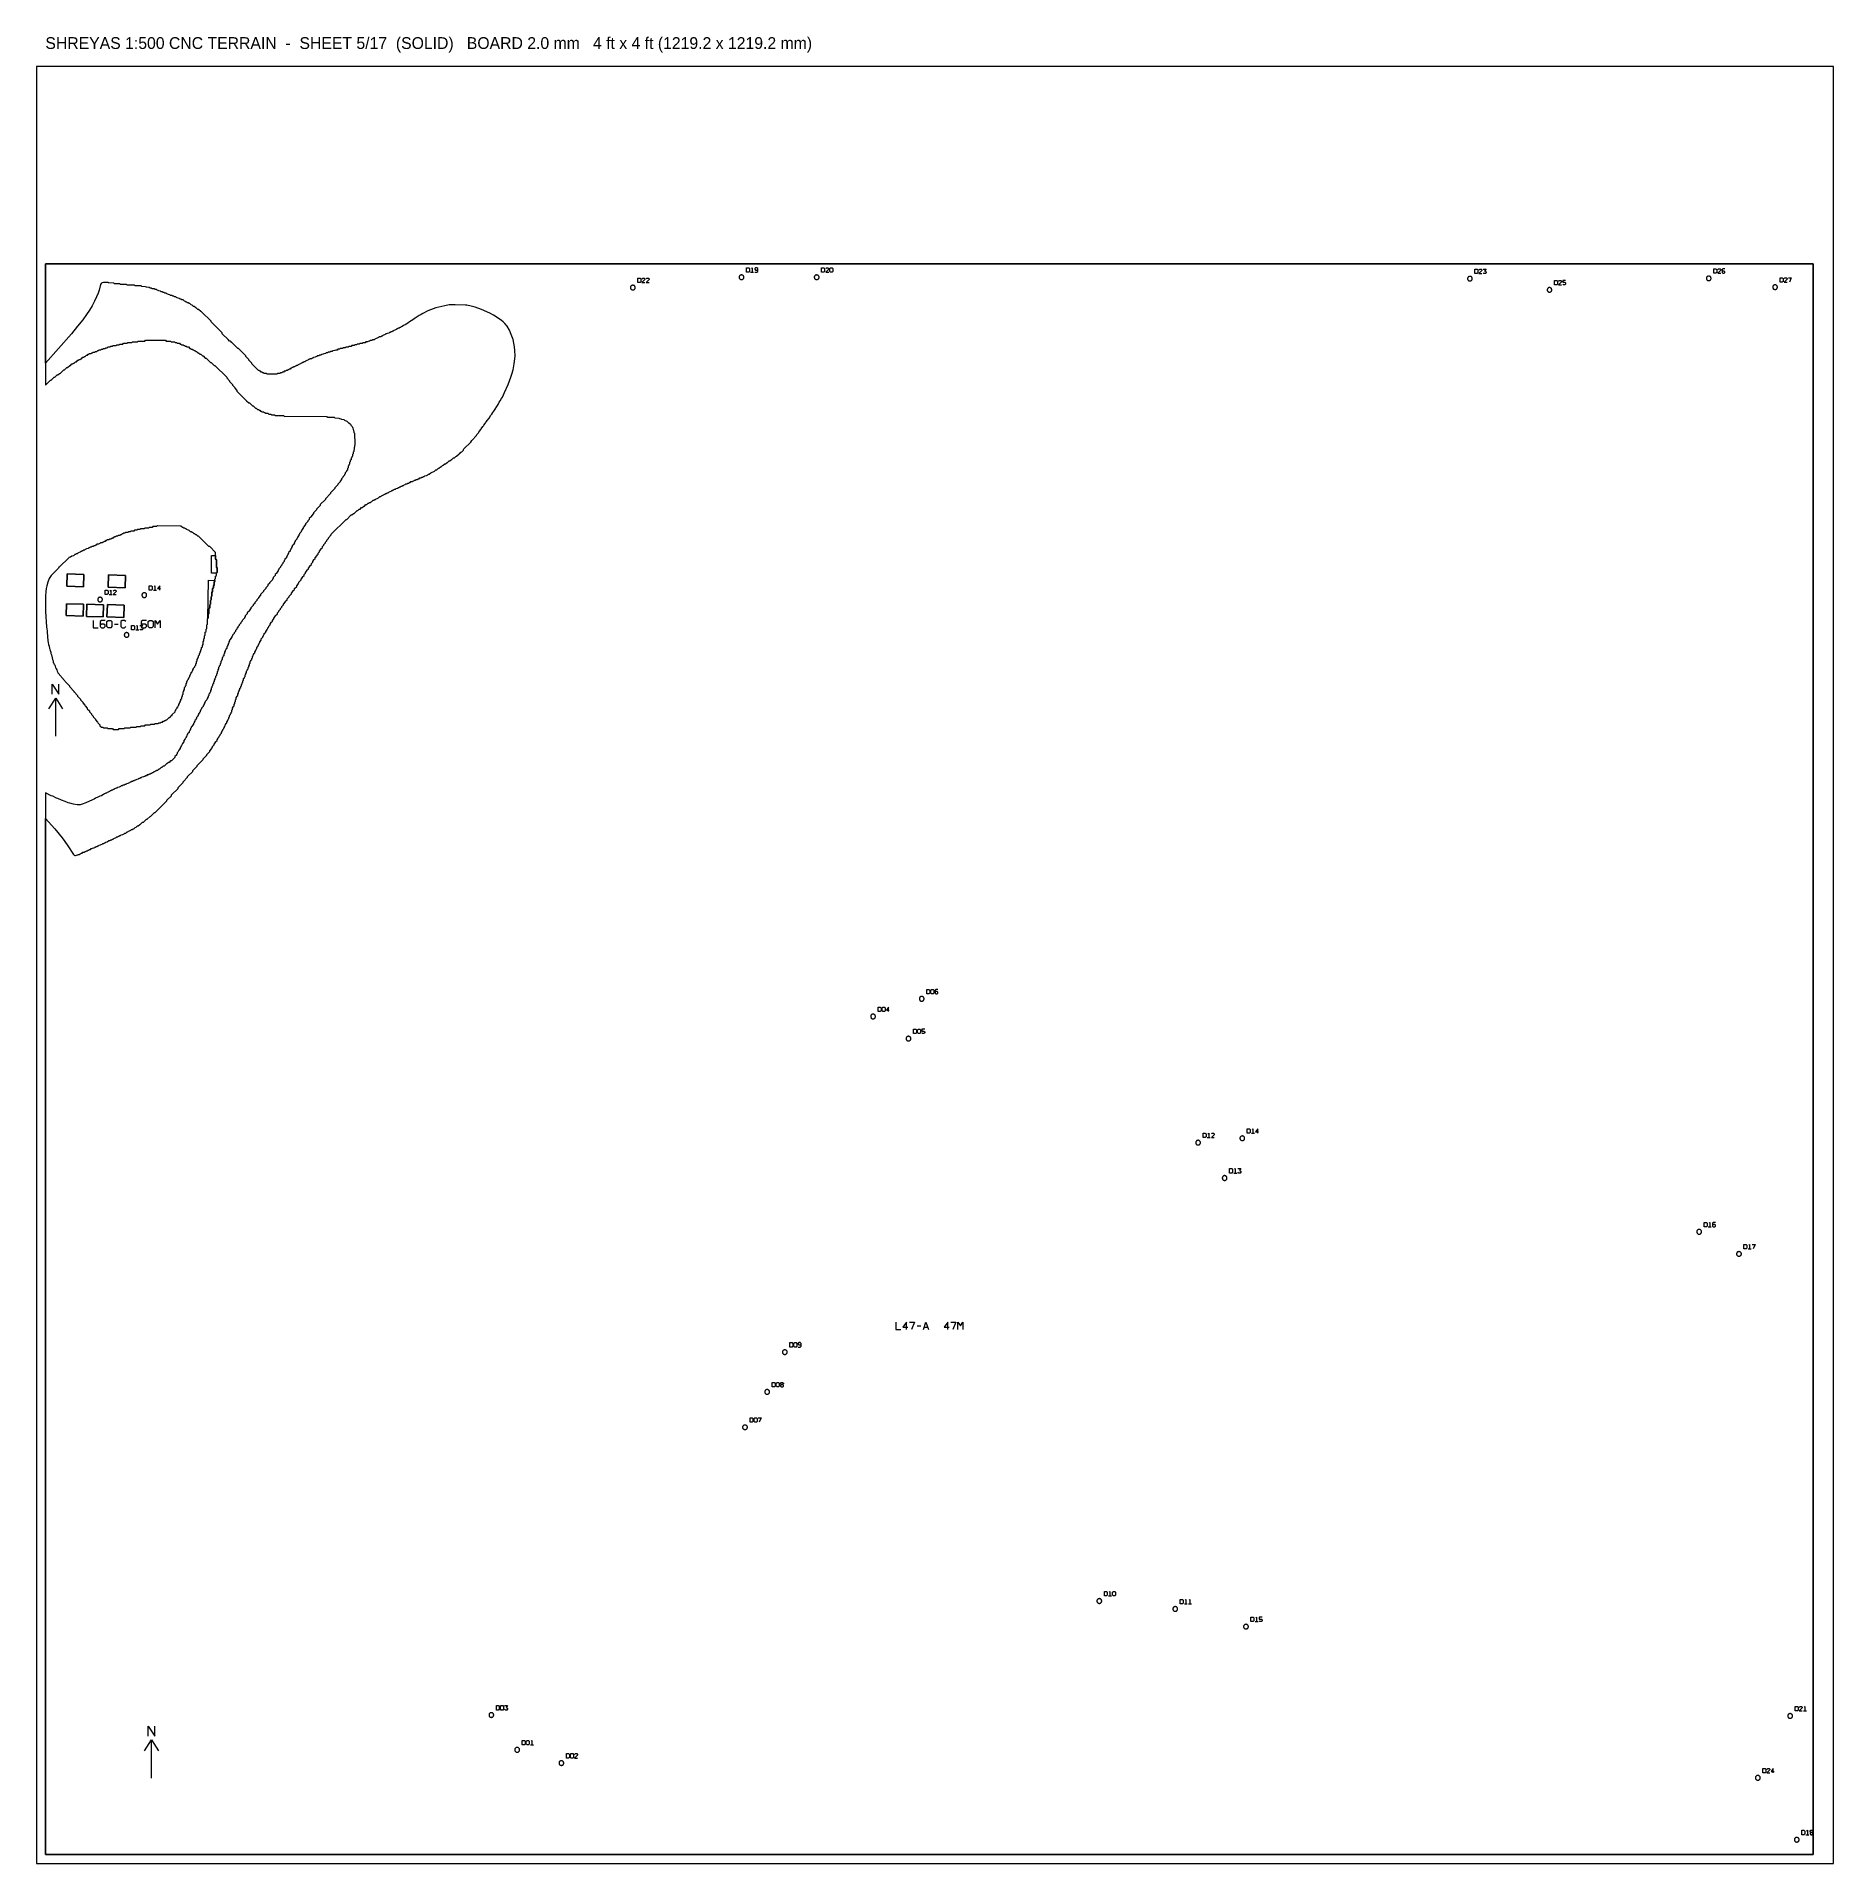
# Model space of a CAD drawing. Header units: millimetres. Extents: x 0 to 1219, y 0 to 1240.
import ezdxf

# ---------------------------------------------------------------- set-up
doc = ezdxf.new("R2010")
doc.units = ezdxf.units.MM
for name, color, linetype in [('CUT_DOWEL_3.2', 2, 'Continuous'), ('CUT_OUTER', 1, 'Continuous'), ('CUT_SOCKET_BLDG', 4, 'Continuous'), ('ENGRAVE_BLDG_BOX', 5, 'Continuous'), ('ENGRAVE_BLDG_FOOTPRINT', 8, 'Continuous'), ('ENGRAVE_NEXT', 3, 'Continuous'), ('ENGRAVE_NORTH', 2, 'Continuous'), ('ENGRAVE_TEXT', 2, 'Continuous'), ('NOTES', 7, 'Continuous'), ('SHEET_EDGE', 7, 'Continuous')]:
    doc.layers.add(name, color=color, linetype=linetype)

msp = doc.modelspace()

# ---------------------------------------------------------------- texts
at = {"layer": 'NOTES'}
msp.add_text('SHREYAS 1:500 CNC TERRAIN  -  SHEET 5/17  (SOLID)   BOARD 2.0 mm   4 ft x 4 ft (1219.2 x 1219.2 mm)', height=8, dxfattribs=at).set_placement((6, 1231.2))

# ---------------------------------------------------------------- linework, layer by layer
at = {"layer": 'CUT_DOWEL_3.2'}
for points in [[(406.2, 1069.3), (406.2, 1069.5), (406.1, 1069.7), (406.1, 1069.9), (406, 1070.1), (405.9, 1070.3), (405.7, 1070.4), (405.6, 1070.6), (405.4, 1070.7), (405.2, 1070.8), (405, 1070.8), (404.8, 1070.9), (404.6, 1070.9), (404.4, 1070.9), (404.2, 1070.8), (404, 1070.8), (403.8, 1070.7), (403.6, 1070.6), (403.5, 1070.4), (403.3, 1070.3), (403.2, 1070.1), (403.1, 1069.9), (403.1, 1069.7), (403, 1069.5), (403, 1069.3), (403, 1069.1), (403.1, 1068.9), (403.1, 1068.7), (403.2, 1068.5), (403.3, 1068.3), (403.5, 1068.2), (403.6, 1068), (403.8, 1067.9), (404, 1067.8), (404.2, 1067.7), (404.4, 1067.7), (404.6, 1067.7), (404.8, 1067.7), (405, 1067.7), (405.2, 1067.8), (405.4, 1067.9), (405.6, 1068), (405.7, 1068.2), (405.9, 1068.3), (406, 1068.5), (406.1, 1068.7), (406.1, 1068.9), (406.2, 1069.1), (406.2, 1069.3)], [(479.9, 1076.3), (479.9, 1076.5), (479.9, 1076.7), (479.8, 1076.9), (479.7, 1077.1), (479.6, 1077.3), (479.4, 1077.4), (479.3, 1077.6), (479.1, 1077.7), (478.9, 1077.8), (478.7, 1077.8), (478.5, 1077.9), (478.3, 1077.9), (478.1, 1077.9), (477.9, 1077.8), (477.7, 1077.8), (477.5, 1077.7), (477.3, 1077.6), (477.2, 1077.4), (477, 1077.3), (476.9, 1077.1), (476.8, 1076.9), (476.8, 1076.7), (476.7, 1076.5), (476.7, 1076.3), (476.7, 1076.1), (476.8, 1075.9), (476.8, 1075.7), (476.9, 1075.5), (477, 1075.3), (477.2, 1075.2), (477.3, 1075), (477.5, 1074.9), (477.7, 1074.8), (477.9, 1074.8), (478.1, 1074.7), (478.3, 1074.7), (478.5, 1074.7), (478.7, 1074.8), (478.9, 1074.8), (479.1, 1074.9), (479.3, 1075), (479.4, 1075.2), (479.6, 1075.3), (479.7, 1075.5), (479.8, 1075.7), (479.9, 1075.9), (479.9, 1076.1), (479.9, 1076.3)], [(530.9, 1076.3), (530.9, 1076.5), (530.9, 1076.7), (530.8, 1076.9), (530.7, 1077.1), (530.6, 1077.3), (530.4, 1077.4), (530.3, 1077.6), (530.1, 1077.7), (529.9, 1077.8), (529.7, 1077.8), (529.5, 1077.9), (529.3, 1077.9), (529.1, 1077.9), (528.9, 1077.8), (528.7, 1077.8), (528.5, 1077.7), (528.3, 1077.6), (528.2, 1077.4), (528, 1077.3), (527.9, 1077.1), (527.8, 1076.9), (527.8, 1076.7), (527.7, 1076.5), (527.7, 1076.3), (527.7, 1076.1), (527.8, 1075.9), (527.8, 1075.7), (527.9, 1075.5), (528, 1075.3), (528.2, 1075.2), (528.3, 1075), (528.5, 1074.9), (528.7, 1074.8), (528.9, 1074.8), (529.1, 1074.7), (529.3, 1074.7), (529.5, 1074.7), (529.7, 1074.8), (529.9, 1074.8), (530.1, 1074.9), (530.3, 1075), (530.4, 1075.2), (530.6, 1075.3), (530.7, 1075.5), (530.8, 1075.7), (530.9, 1075.9), (530.9, 1076.1), (530.9, 1076.3)], [(974.1, 1075.4), (974.1, 1075.6), (974.1, 1075.8), (974, 1076), (973.9, 1076.2), (973.8, 1076.3), (973.7, 1076.5), (973.5, 1076.6), (973.3, 1076.7), (973.1, 1076.8), (972.9, 1076.9), (972.7, 1076.9), (972.5, 1077), (972.3, 1076.9), (972.1, 1076.9), (971.9, 1076.8), (971.7, 1076.7), (971.6, 1076.6), (971.4, 1076.5), (971.3, 1076.3), (971.1, 1076.2), (971.1, 1076), (971, 1075.8), (970.9, 1075.6), (970.9, 1075.4), (970.9, 1075.2), (971, 1074.9), (971.1, 1074.8), (971.1, 1074.6), (971.3, 1074.4), (971.4, 1074.2), (971.6, 1074.1), (971.7, 1074), (971.9, 1073.9), (972.1, 1073.8), (972.3, 1073.8), (972.5, 1073.8), (972.7, 1073.8), (972.9, 1073.8), (973.1, 1073.9), (973.3, 1074), (973.5, 1074.1), (973.7, 1074.2), (973.8, 1074.4), (973.9, 1074.6), (974, 1074.8), (974.1, 1074.9), (974.1, 1075.2), (974.1, 1075.4)], [(1028.1, 1067.7), (1028.1, 1067.9), (1028.1, 1068.1), (1028, 1068.3), (1027.9, 1068.5), (1027.8, 1068.7), (1027.7, 1068.9), (1027.5, 1069), (1027.3, 1069.1), (1027.1, 1069.2), (1026.9, 1069.3), (1026.7, 1069.3), (1026.5, 1069.3), (1026.3, 1069.3), (1026.1, 1069.3), (1025.9, 1069.2), (1025.7, 1069.1), (1025.6, 1069), (1025.4, 1068.9), (1025.3, 1068.7), (1025.1, 1068.5), (1025.1, 1068.3), (1025, 1068.1), (1024.9, 1067.9), (1024.9, 1067.7), (1024.9, 1067.5), (1025, 1067.3), (1025.1, 1067.1), (1025.1, 1066.9), (1025.3, 1066.8), (1025.4, 1066.6), (1025.6, 1066.5), (1025.7, 1066.3), (1025.9, 1066.3), (1026.1, 1066.2), (1026.3, 1066.1), (1026.5, 1066.1), (1026.7, 1066.1), (1026.9, 1066.2), (1027.1, 1066.3), (1027.3, 1066.3), (1027.5, 1066.5), (1027.7, 1066.6), (1027.8, 1066.8), (1027.9, 1066.9), (1028, 1067.1), (1028.1, 1067.3), (1028.1, 1067.5), (1028.1, 1067.7)], [(1136.2, 1075.6), (1136.2, 1075.8), (1136.1, 1076), (1136.1, 1076.2), (1136, 1076.4), (1135.8, 1076.5), (1135.7, 1076.7), (1135.5, 1076.8), (1135.4, 1076.9), (1135.2, 1077), (1135, 1077.1), (1134.8, 1077.1), (1134.6, 1077.2), (1134.4, 1077.1), (1134.2, 1077.1), (1134, 1077), (1133.8, 1076.9), (1133.6, 1076.8), (1133.4, 1076.7), (1133.3, 1076.5), (1133.2, 1076.4), (1133.1, 1076.2), (1133, 1076), (1133, 1075.8), (1133, 1075.6), (1133, 1075.4), (1133, 1075.1), (1133.1, 1075), (1133.2, 1074.8), (1133.3, 1074.6), (1133.4, 1074.4), (1133.6, 1074.3), (1133.8, 1074.2), (1134, 1074.1), (1134.2, 1074), (1134.4, 1074), (1134.6, 1074), (1134.8, 1074), (1135, 1074), (1135.2, 1074.1), (1135.4, 1074.2), (1135.5, 1074.3), (1135.7, 1074.4), (1135.8, 1074.6), (1136, 1074.8), (1136.1, 1075), (1136.1, 1075.1), (1136.2, 1075.4), (1136.2, 1075.6)], [(1181.2, 1069.6), (1181.2, 1069.8), (1181.1, 1070), (1181.1, 1070.2), (1181, 1070.4), (1180.8, 1070.5), (1180.7, 1070.7), (1180.5, 1070.8), (1180.4, 1070.9), (1180.2, 1071), (1180, 1071.1), (1179.8, 1071.1), (1179.6, 1071.2), (1179.4, 1071.1), (1179.2, 1071.1), (1179, 1071), (1178.8, 1070.9), (1178.6, 1070.8), (1178.4, 1070.7), (1178.3, 1070.5), (1178.2, 1070.4), (1178.1, 1070.2), (1178, 1070), (1178, 1069.8), (1178, 1069.6), (1178, 1069.4), (1178, 1069.1), (1178.1, 1069), (1178.2, 1068.8), (1178.3, 1068.6), (1178.4, 1068.4), (1178.6, 1068.3), (1178.8, 1068.2), (1179, 1068.1), (1179.2, 1068), (1179.4, 1068), (1179.6, 1068), (1179.8, 1068), (1180, 1068), (1180.2, 1068.1), (1180.4, 1068.2), (1180.5, 1068.3), (1180.7, 1068.4), (1180.8, 1068.6), (1181, 1068.8), (1181.1, 1069), (1181.1, 1069.1), (1181.2, 1069.4), (1181.2, 1069.6)], [(44.7, 857.6), (44.7, 857.8), (44.6, 858), (44.6, 858.2), (44.5, 858.4), (44.4, 858.6), (44.2, 858.7), (44.1, 858.9), (43.9, 859), (43.7, 859.1), (43.5, 859.1), (43.3, 859.2), (43.1, 859.2), (42.9, 859.2), (42.7, 859.1), (42.5, 859.1), (42.3, 859), (42.1, 858.9), (42, 858.7), (41.8, 858.6), (41.7, 858.4), (41.6, 858.2), (41.6, 858), (41.5, 857.8), (41.5, 857.6), (41.5, 857.4), (41.6, 857.2), (41.6, 857), (41.7, 856.8), (41.8, 856.6), (42, 856.5), (42.1, 856.3), (42.3, 856.2), (42.5, 856.1), (42.7, 856.1), (42.9, 856), (43.1, 856), (43.3, 856), (43.5, 856.1), (43.7, 856.1), (43.9, 856.2), (44.1, 856.3), (44.2, 856.5), (44.4, 856.6), (44.5, 856.8), (44.6, 857), (44.6, 857.2), (44.7, 857.4), (44.7, 857.6)], [(74.7, 860.6), (74.7, 860.8), (74.6, 861), (74.6, 861.2), (74.5, 861.4), (74.4, 861.6), (74.2, 861.7), (74.1, 861.9), (73.9, 862), (73.7, 862.1), (73.5, 862.1), (73.3, 862.2), (73.1, 862.2), (72.9, 862.2), (72.7, 862.1), (72.5, 862.1), (72.3, 862), (72.1, 861.9), (72, 861.7), (71.8, 861.6), (71.7, 861.4), (71.6, 861.2), (71.6, 861), (71.5, 860.8), (71.5, 860.6), (71.5, 860.4), (71.6, 860.2), (71.6, 860), (71.7, 859.8), (71.8, 859.6), (72, 859.5), (72.1, 859.3), (72.3, 859.2), (72.5, 859.1), (72.7, 859.1), (72.9, 859), (73.1, 859), (73.3, 859), (73.5, 859.1), (73.7, 859.1), (73.9, 859.2), (74.1, 859.3), (74.2, 859.5), (74.4, 859.6), (74.5, 859.8), (74.6, 860), (74.6, 860.2), (74.7, 860.4), (74.7, 860.6)], [(62.7, 833.6), (62.7, 833.8), (62.6, 834), (62.6, 834.2), (62.5, 834.4), (62.4, 834.6), (62.2, 834.7), (62.1, 834.9), (61.9, 835), (61.7, 835.1), (61.5, 835.1), (61.3, 835.2), (61.1, 835.2), (60.9, 835.2), (60.7, 835.1), (60.5, 835.1), (60.3, 835), (60.1, 834.9), (60, 834.7), (59.8, 834.6), (59.7, 834.4), (59.6, 834.2), (59.6, 834), (59.5, 833.8), (59.5, 833.6), (59.5, 833.4), (59.6, 833.2), (59.6, 833), (59.7, 832.8), (59.8, 832.6), (60, 832.5), (60.1, 832.3), (60.3, 832.2), (60.5, 832.1), (60.7, 832.1), (60.9, 832), (61.1, 832), (61.3, 832), (61.5, 832.1), (61.7, 832.1), (61.9, 832.2), (62.1, 832.3), (62.2, 832.5), (62.4, 832.6), (62.5, 832.8), (62.6, 833), (62.6, 833.2), (62.7, 833.4), (62.7, 833.6)], [(602.2, 586.7), (602.2, 586.9), (602.1, 587.1), (602.1, 587.3), (602, 587.5), (601.9, 587.7), (601.7, 587.8), (601.6, 588), (601.4, 588.1), (601.2, 588.2), (601, 588.2), (600.8, 588.3), (600.6, 588.3), (600.4, 588.3), (600.2, 588.2), (600, 588.2), (599.8, 588.1), (599.6, 588), (599.4, 587.8), (599.3, 587.7), (599.2, 587.5), (599.1, 587.3), (599, 587.1), (599, 586.9), (599, 586.7), (599, 586.5), (599, 586.3), (599.1, 586.1), (599.2, 585.9), (599.3, 585.7), (599.4, 585.6), (599.6, 585.4), (599.8, 585.3), (600, 585.2), (600.2, 585.1), (600.4, 585.1), (600.6, 585.1), (600.8, 585.1), (601, 585.1), (601.2, 585.2), (601.4, 585.3), (601.6, 585.4), (601.7, 585.6), (601.9, 585.7), (602, 585.9), (602.1, 586.1), (602.1, 586.3), (602.2, 586.5), (602.2, 586.7)], [(569.2, 574.7), (569.2, 574.9), (569.1, 575.1), (569.1, 575.3), (569, 575.5), (568.9, 575.7), (568.7, 575.8), (568.6, 576), (568.4, 576.1), (568.2, 576.2), (568, 576.2), (567.8, 576.3), (567.6, 576.3), (567.4, 576.3), (567.2, 576.2), (567, 576.2), (566.8, 576.1), (566.6, 576), (566.4, 575.8), (566.3, 575.7), (566.2, 575.5), (566.1, 575.3), (566, 575.1), (566, 574.9), (566, 574.7), (566, 574.5), (566, 574.3), (566.1, 574.1), (566.2, 573.9), (566.3, 573.7), (566.4, 573.6), (566.6, 573.4), (566.8, 573.3), (567, 573.2), (567.2, 573.1), (567.4, 573.1), (567.6, 573.1), (567.8, 573.1), (568, 573.1), (568.2, 573.2), (568.4, 573.3), (568.6, 573.4), (568.7, 573.6), (568.9, 573.7), (569, 573.9), (569.1, 574.1), (569.1, 574.3), (569.2, 574.5), (569.2, 574.7)], [(593.2, 559.7), (593.2, 559.9), (593.1, 560.1), (593.1, 560.3), (593, 560.5), (592.9, 560.7), (592.7, 560.8), (592.6, 561), (592.4, 561.1), (592.2, 561.2), (592, 561.2), (591.8, 561.3), (591.6, 561.3), (591.4, 561.3), (591.2, 561.2), (591, 561.2), (590.8, 561.1), (590.6, 561), (590.4, 560.8), (590.3, 560.7), (590.2, 560.5), (590.1, 560.3), (590, 560.1), (590, 559.9), (590, 559.7), (590, 559.5), (590, 559.3), (590.1, 559.1), (590.2, 558.9), (590.3, 558.7), (590.4, 558.6), (590.6, 558.4), (590.8, 558.3), (591, 558.2), (591.2, 558.1), (591.4, 558.1), (591.6, 558.1), (591.8, 558.1), (592, 558.1), (592.2, 558.2), (592.4, 558.3), (592.6, 558.4), (592.7, 558.6), (592.9, 558.7), (593, 558.9), (593.1, 559.1), (593.1, 559.3), (593.2, 559.5), (593.2, 559.7)], [(789.7, 489.1), (789.7, 489.3), (789.7, 489.5), (789.6, 489.7), (789.5, 489.9), (789.4, 490), (789.2, 490.2), (789.1, 490.3), (788.9, 490.5), (788.7, 490.5), (788.5, 490.6), (788.3, 490.7), (788.1, 490.7), (787.9, 490.7), (787.7, 490.6), (787.5, 490.5), (787.3, 490.5), (787.1, 490.3), (787, 490.2), (786.8, 490), (786.7, 489.9), (786.6, 489.7), (786.6, 489.5), (786.5, 489.3), (786.5, 489.1), (786.5, 488.9), (786.6, 488.7), (786.6, 488.5), (786.7, 488.3), (786.8, 488.1), (787, 487.9), (787.1, 487.8), (787.3, 487.7), (787.5, 487.6), (787.7, 487.5), (787.9, 487.5), (788.1, 487.5), (788.3, 487.5), (788.5, 487.5), (788.7, 487.6), (788.9, 487.7), (789.1, 487.8), (789.2, 487.9), (789.4, 488.1), (789.5, 488.3), (789.6, 488.5), (789.7, 488.7), (789.7, 488.9), (789.7, 489.1)], [(819.7, 492.1), (819.7, 492.3), (819.7, 492.5), (819.6, 492.7), (819.5, 492.9), (819.4, 493), (819.2, 493.2), (819.1, 493.3), (818.9, 493.5), (818.7, 493.5), (818.5, 493.6), (818.3, 493.7), (818.1, 493.7), (817.9, 493.7), (817.7, 493.6), (817.5, 493.5), (817.3, 493.5), (817.1, 493.3), (817, 493.2), (816.8, 493), (816.7, 492.9), (816.6, 492.7), (816.6, 492.5), (816.5, 492.3), (816.5, 492.1), (816.5, 491.9), (816.6, 491.7), (816.6, 491.5), (816.7, 491.3), (816.8, 491.1), (817, 490.9), (817.1, 490.8), (817.3, 490.7), (817.5, 490.6), (817.7, 490.5), (817.9, 490.5), (818.1, 490.5), (818.3, 490.5), (818.5, 490.5), (818.7, 490.6), (818.9, 490.7), (819.1, 490.8), (819.2, 490.9), (819.4, 491.1), (819.5, 491.3), (819.6, 491.5), (819.7, 491.7), (819.7, 491.9), (819.7, 492.1)], [(807.7, 465.1), (807.7, 465.3), (807.7, 465.5), (807.6, 465.7), (807.5, 465.9), (807.4, 466), (807.2, 466.2), (807.1, 466.3), (806.9, 466.5), (806.7, 466.5), (806.5, 466.6), (806.3, 466.7), (806.1, 466.7), (805.9, 466.7), (805.7, 466.6), (805.5, 466.5), (805.3, 466.5), (805.1, 466.3), (805, 466.2), (804.8, 466), (804.7, 465.9), (804.6, 465.7), (804.6, 465.5), (804.5, 465.3), (804.5, 465.1), (804.5, 464.9), (804.6, 464.7), (804.6, 464.5), (804.7, 464.3), (804.8, 464.1), (805, 463.9), (805.1, 463.8), (805.3, 463.7), (805.5, 463.6), (805.7, 463.5), (805.9, 463.5), (806.1, 463.5), (806.3, 463.5), (806.5, 463.5), (806.7, 463.6), (806.9, 463.7), (807.1, 463.8), (807.2, 463.9), (807.4, 464.1), (807.5, 464.3), (807.6, 464.5), (807.7, 464.7), (807.7, 464.9), (807.7, 465.1)], [(1129.7, 428.6), (1129.7, 428.8), (1129.6, 429), (1129.6, 429.2), (1129.5, 429.4), (1129.3, 429.6), (1129.2, 429.7), (1129, 429.9), (1128.9, 430), (1128.7, 430.1), (1128.5, 430.1), (1128.3, 430.2), (1128.1, 430.2), (1127.9, 430.2), (1127.7, 430.1), (1127.5, 430.1), (1127.3, 430), (1127.1, 429.9), (1126.9, 429.7), (1126.8, 429.6), (1126.7, 429.4), (1126.6, 429.2), (1126.5, 429), (1126.5, 428.8), (1126.5, 428.6), (1126.5, 428.4), (1126.5, 428.2), (1126.6, 428), (1126.7, 427.8), (1126.8, 427.6), (1126.9, 427.5), (1127.1, 427.3), (1127.3, 427.2), (1127.5, 427.1), (1127.7, 427), (1127.9, 427), (1128.1, 427), (1128.3, 427), (1128.5, 427), (1128.7, 427.1), (1128.9, 427.2), (1129, 427.3), (1129.2, 427.5), (1129.3, 427.6), (1129.5, 427.8), (1129.6, 428), (1129.6, 428.2), (1129.7, 428.4), (1129.7, 428.6)], [(1156.7, 413.6), (1156.7, 413.8), (1156.6, 414), (1156.6, 414.2), (1156.5, 414.4), (1156.3, 414.6), (1156.2, 414.7), (1156, 414.9), (1155.9, 415), (1155.7, 415.1), (1155.5, 415.1), (1155.3, 415.2), (1155.1, 415.2), (1154.9, 415.2), (1154.7, 415.1), (1154.5, 415.1), (1154.3, 415), (1154.1, 414.9), (1153.9, 414.7), (1153.8, 414.6), (1153.7, 414.4), (1153.6, 414.2), (1153.5, 414), (1153.5, 413.8), (1153.5, 413.6), (1153.5, 413.4), (1153.5, 413.2), (1153.6, 413), (1153.7, 412.8), (1153.8, 412.6), (1153.9, 412.5), (1154.1, 412.3), (1154.3, 412.2), (1154.5, 412.1), (1154.7, 412), (1154.9, 412), (1155.1, 412), (1155.3, 412), (1155.5, 412), (1155.7, 412.1), (1155.9, 412.2), (1156, 412.3), (1156.2, 412.5), (1156.3, 412.6), (1156.5, 412.8), (1156.6, 413), (1156.6, 413.2), (1156.7, 413.4), (1156.7, 413.6)], [(509.3, 347), (509.3, 347.2), (509.2, 347.4), (509.2, 347.6), (509.1, 347.8), (509, 347.9), (508.8, 348.1), (508.7, 348.2), (508.5, 348.3), (508.3, 348.4), (508.1, 348.5), (507.9, 348.5), (507.7, 348.6), (507.5, 348.5), (507.3, 348.5), (507.1, 348.4), (506.9, 348.3), (506.7, 348.2), (506.6, 348.1), (506.4, 347.9), (506.3, 347.8), (506.2, 347.6), (506.1, 347.4), (506.1, 347.2), (506.1, 347), (506.1, 346.7), (506.1, 346.5), (506.2, 346.3), (506.3, 346.2), (506.4, 346), (506.6, 345.8), (506.7, 345.7), (506.9, 345.6), (507.1, 345.5), (507.3, 345.4), (507.5, 345.4), (507.7, 345.4), (507.9, 345.4), (508.1, 345.4), (508.3, 345.5), (508.5, 345.6), (508.7, 345.7), (508.8, 345.8), (509, 346), (509.1, 346.2), (509.2, 346.3), (509.2, 346.5), (509.3, 346.7), (509.3, 347)], [(497.3, 320), (497.3, 320.2), (497.2, 320.4), (497.2, 320.6), (497.1, 320.8), (497, 320.9), (496.8, 321.1), (496.7, 321.2), (496.5, 321.3), (496.3, 321.4), (496.1, 321.5), (495.9, 321.5), (495.7, 321.6), (495.5, 321.5), (495.3, 321.5), (495.1, 321.4), (494.9, 321.3), (494.7, 321.2), (494.6, 321.1), (494.4, 320.9), (494.3, 320.8), (494.2, 320.6), (494.1, 320.4), (494.1, 320.2), (494.1, 320), (494.1, 319.7), (494.1, 319.5), (494.2, 319.3), (494.3, 319.2), (494.4, 319), (494.6, 318.8), (494.7, 318.7), (494.9, 318.6), (495.1, 318.5), (495.3, 318.4), (495.5, 318.4), (495.7, 318.4), (495.9, 318.4), (496.1, 318.4), (496.3, 318.5), (496.5, 318.6), (496.7, 318.7), (496.8, 318.8), (497, 319), (497.1, 319.2), (497.2, 319.3), (497.2, 319.5), (497.3, 319.7), (497.3, 320)], [(482.3, 296), (482.3, 296.2), (482.2, 296.4), (482.2, 296.6), (482.1, 296.8), (482, 296.9), (481.8, 297.1), (481.7, 297.2), (481.5, 297.3), (481.3, 297.4), (481.1, 297.5), (480.9, 297.5), (480.7, 297.6), (480.5, 297.5), (480.3, 297.5), (480.1, 297.4), (479.9, 297.3), (479.7, 297.2), (479.6, 297.1), (479.4, 296.9), (479.3, 296.8), (479.2, 296.6), (479.1, 296.4), (479.1, 296.2), (479.1, 296), (479.1, 295.7), (479.1, 295.5), (479.2, 295.3), (479.3, 295.2), (479.4, 295), (479.6, 294.8), (479.7, 294.7), (479.9, 294.6), (480.1, 294.5), (480.3, 294.4), (480.5, 294.4), (480.7, 294.4), (480.9, 294.4), (481.1, 294.4), (481.3, 294.5), (481.5, 294.6), (481.7, 294.7), (481.8, 294.8), (482, 295), (482.1, 295.2), (482.2, 295.3), (482.2, 295.5), (482.3, 295.7), (482.3, 296)], [(722.7, 178.1), (722.7, 178.3), (722.6, 178.5), (722.6, 178.7), (722.5, 178.9), (722.4, 179.1), (722.2, 179.2), (722.1, 179.4), (721.9, 179.5), (721.7, 179.6), (721.5, 179.6), (721.3, 179.7), (721.1, 179.7), (720.9, 179.7), (720.7, 179.6), (720.5, 179.6), (720.3, 179.5), (720.1, 179.4), (720, 179.2), (719.8, 179.1), (719.7, 178.9), (719.6, 178.7), (719.5, 178.5), (719.5, 178.3), (719.5, 178.1), (719.5, 177.9), (719.5, 177.7), (719.6, 177.5), (719.7, 177.3), (719.8, 177.1), (720, 177), (720.1, 176.8), (720.3, 176.7), (720.5, 176.6), (720.7, 176.5), (720.9, 176.5), (721.1, 176.5), (721.3, 176.5), (721.5, 176.5), (721.7, 176.6), (721.9, 176.7), (722.1, 176.8), (722.2, 177), (722.4, 177.1), (722.5, 177.3), (722.6, 177.5), (722.6, 177.7), (722.7, 177.9), (722.7, 178.1)], [(774.2, 172.7), (774.2, 172.9), (774.1, 173.1), (774.1, 173.3), (774, 173.5), (773.8, 173.7), (773.7, 173.8), (773.6, 174), (773.4, 174.1), (773.2, 174.2), (773, 174.2), (772.8, 174.3), (772.6, 174.3), (772.4, 174.3), (772.2, 174.2), (772, 174.2), (771.8, 174.1), (771.6, 174), (771.4, 173.8), (771.3, 173.7), (771.2, 173.5), (771.1, 173.3), (771, 173.1), (771, 172.9), (771, 172.7), (771, 172.5), (771, 172.3), (771.1, 172.1), (771.2, 171.9), (771.3, 171.7), (771.4, 171.6), (771.6, 171.4), (771.8, 171.3), (772, 171.2), (772.2, 171.1), (772.4, 171.1), (772.6, 171.1), (772.8, 171.1), (773, 171.1), (773.2, 171.2), (773.4, 171.3), (773.6, 171.4), (773.7, 171.6), (773.8, 171.7), (774, 171.9), (774.1, 172.1), (774.1, 172.3), (774.2, 172.5), (774.2, 172.7)], [(822.2, 160.7), (822.2, 160.9), (822.1, 161.1), (822.1, 161.3), (822, 161.5), (821.8, 161.7), (821.7, 161.8), (821.6, 162), (821.4, 162.1), (821.2, 162.2), (821, 162.2), (820.8, 162.3), (820.6, 162.3), (820.4, 162.3), (820.2, 162.2), (820, 162.2), (819.8, 162.1), (819.6, 162), (819.4, 161.8), (819.3, 161.7), (819.2, 161.5), (819.1, 161.3), (819, 161.1), (819, 160.9), (819, 160.7), (819, 160.5), (819, 160.3), (819.1, 160.1), (819.2, 159.9), (819.3, 159.7), (819.4, 159.6), (819.6, 159.4), (819.8, 159.3), (820, 159.2), (820.2, 159.1), (820.4, 159.1), (820.6, 159.1), (820.8, 159.1), (821, 159.1), (821.2, 159.2), (821.4, 159.3), (821.6, 159.4), (821.7, 159.6), (821.8, 159.7), (822, 159.9), (822.1, 160.1), (822.1, 160.3), (822.2, 160.5), (822.2, 160.7)], [(310.2, 100.7), (310.2, 100.9), (310.1, 101.1), (310.1, 101.3), (310, 101.5), (309.8, 101.7), (309.7, 101.8), (309.6, 102), (309.4, 102.1), (309.2, 102.2), (309, 102.2), (308.8, 102.3), (308.6, 102.3), (308.4, 102.3), (308.2, 102.2), (308, 102.2), (307.8, 102.1), (307.6, 102), (307.4, 101.8), (307.3, 101.7), (307.2, 101.5), (307.1, 101.3), (307, 101.1), (307, 100.9), (307, 100.7), (307, 100.5), (307, 100.3), (307.1, 100.1), (307.2, 99.9), (307.3, 99.7), (307.4, 99.6), (307.6, 99.4), (307.8, 99.3), (308, 99.2), (308.2, 99.2), (308.4, 99.1), (308.6, 99.1), (308.8, 99.1), (309, 99.2), (309.2, 99.2), (309.4, 99.3), (309.6, 99.4), (309.7, 99.6), (309.8, 99.7), (310, 99.9), (310.1, 100.1), (310.1, 100.3), (310.2, 100.5), (310.2, 100.7)], [(1191.4, 100.1), (1191.4, 100.3), (1191.4, 100.5), (1191.3, 100.7), (1191.2, 100.9), (1191.1, 101.1), (1190.9, 101.2), (1190.8, 101.4), (1190.6, 101.5), (1190.4, 101.6), (1190.2, 101.6), (1190, 101.7), (1189.8, 101.7), (1189.6, 101.7), (1189.4, 101.6), (1189.2, 101.6), (1189, 101.5), (1188.8, 101.4), (1188.7, 101.2), (1188.5, 101.1), (1188.4, 100.9), (1188.3, 100.7), (1188.3, 100.5), (1188.2, 100.3), (1188.2, 100.1), (1188.2, 99.9), (1188.3, 99.7), (1188.3, 99.5), (1188.4, 99.3), (1188.5, 99.1), (1188.7, 99), (1188.8, 98.8), (1189, 98.7), (1189.2, 98.6), (1189.4, 98.6), (1189.6, 98.5), (1189.8, 98.5), (1190, 98.5), (1190.2, 98.6), (1190.4, 98.6), (1190.6, 98.7), (1190.8, 98.8), (1190.9, 99), (1191.1, 99.1), (1191.2, 99.3), (1191.3, 99.5), (1191.4, 99.7), (1191.4, 99.9), (1191.4, 100.1)], [(327.7, 77.1), (327.7, 77.3), (327.6, 77.5), (327.6, 77.7), (327.5, 77.9), (327.4, 78.1), (327.2, 78.2), (327.1, 78.4), (326.9, 78.5), (326.7, 78.6), (326.5, 78.6), (326.3, 78.7), (326.1, 78.7), (325.9, 78.7), (325.7, 78.6), (325.5, 78.6), (325.3, 78.5), (325.1, 78.4), (325, 78.2), (324.8, 78.1), (324.7, 77.9), (324.6, 77.7), (324.5, 77.5), (324.5, 77.3), (324.5, 77.1), (324.5, 76.9), (324.5, 76.7), (324.6, 76.5), (324.7, 76.3), (324.8, 76.1), (325, 76), (325.1, 75.8), (325.3, 75.7), (325.5, 75.6), (325.7, 75.6), (325.9, 75.5), (326.1, 75.5), (326.3, 75.5), (326.5, 75.6), (326.7, 75.6), (326.9, 75.7), (327.1, 75.8), (327.2, 76), (327.4, 76.1), (327.5, 76.3), (327.6, 76.5), (327.6, 76.7), (327.7, 76.9), (327.7, 77.1)], [(357.7, 68.1), (357.7, 68.3), (357.6, 68.5), (357.6, 68.7), (357.5, 68.9), (357.4, 69.1), (357.2, 69.2), (357.1, 69.4), (356.9, 69.5), (356.7, 69.6), (356.5, 69.6), (356.3, 69.7), (356.1, 69.7), (355.9, 69.7), (355.7, 69.6), (355.5, 69.6), (355.3, 69.5), (355.1, 69.4), (355, 69.2), (354.8, 69.1), (354.7, 68.9), (354.6, 68.7), (354.5, 68.5), (354.5, 68.3), (354.5, 68.1), (354.5, 67.9), (354.5, 67.7), (354.6, 67.5), (354.7, 67.3), (354.8, 67.1), (355, 67), (355.1, 66.8), (355.3, 66.7), (355.5, 66.6), (355.7, 66.6), (355.9, 66.5), (356.1, 66.5), (356.3, 66.5), (356.5, 66.6), (356.7, 66.6), (356.9, 66.7), (357.1, 66.8), (357.2, 67), (357.4, 67.1), (357.5, 67.3), (357.6, 67.5), (357.6, 67.7), (357.7, 67.9), (357.7, 68.1)], [(1169.5, 58.1), (1169.5, 58.3), (1169.4, 58.5), (1169.4, 58.7), (1169.3, 58.9), (1169.1, 59.1), (1169, 59.2), (1168.9, 59.4), (1168.7, 59.5), (1168.5, 59.6), (1168.3, 59.6), (1168.1, 59.7), (1167.9, 59.7), (1167.7, 59.7), (1167.5, 59.6), (1167.3, 59.6), (1167.1, 59.5), (1166.9, 59.4), (1166.7, 59.2), (1166.6, 59.1), (1166.5, 58.9), (1166.4, 58.7), (1166.3, 58.5), (1166.3, 58.3), (1166.3, 58.1), (1166.3, 57.9), (1166.3, 57.7), (1166.4, 57.5), (1166.5, 57.3), (1166.6, 57.1), (1166.7, 57), (1166.9, 56.8), (1167.1, 56.7), (1167.3, 56.6), (1167.5, 56.6), (1167.7, 56.5), (1167.9, 56.5), (1168.1, 56.5), (1168.3, 56.6), (1168.5, 56.6), (1168.7, 56.7), (1168.9, 56.8), (1169, 57), (1169.1, 57.1), (1169.3, 57.3), (1169.4, 57.5), (1169.4, 57.7), (1169.5, 57.9), (1169.5, 58.1)], [(1195.9, 16.1), (1195.9, 16.3), (1195.9, 16.5), (1195.8, 16.7), (1195.7, 16.9), (1195.6, 17.1), (1195.5, 17.2), (1195.3, 17.4), (1195.1, 17.5), (1194.9, 17.6), (1194.7, 17.6), (1194.5, 17.7), (1194.3, 17.7), (1194.1, 17.7), (1193.9, 17.6), (1193.7, 17.6), (1193.5, 17.5), (1193.3, 17.4), (1193.2, 17.2), (1193.1, 17.1), (1192.9, 16.9), (1192.8, 16.7), (1192.8, 16.5), (1192.7, 16.3), (1192.7, 16.1), (1192.7, 15.9), (1192.8, 15.7), (1192.8, 15.5), (1192.9, 15.3), (1193.1, 15.1), (1193.2, 15), (1193.3, 14.8), (1193.5, 14.7), (1193.7, 14.6), (1193.9, 14.6), (1194.1, 14.5), (1194.3, 14.5), (1194.5, 14.5), (1194.7, 14.6), (1194.9, 14.6), (1195.1, 14.7), (1195.3, 14.8), (1195.5, 15), (1195.6, 15.1), (1195.7, 15.3), (1195.8, 15.5), (1195.9, 15.7), (1195.9, 15.9), (1195.9, 16.1)]]:
    msp.add_lwpolyline(points, close=True, dxfattribs=at)
at = {"layer": 'CUT_OUTER'}
for points in [[(6, 6), (1205.5, 6), (1205.5, 1085.5), (6, 1085.5), (6, 1003), (9.5, 1006.5), (10, 1006.5), (12, 1008.5), (12.5, 1008.5), (14, 1010), (14.5, 1010), (15.5, 1011), (16, 1011), (18.5, 1013.5), (19, 1013.5), (20.5, 1015), (21, 1015), (22.5, 1016.5), (23, 1016.5), (24, 1017.5), (24.5, 1017.5), (25, 1018), (25.5, 1018), (26.5, 1019), (27, 1019), (28, 1020), (28.5, 1020), (29, 1020.5), (29.5, 1020.5), (30, 1021), (30.5, 1021), (31.5, 1022), (32, 1022), (32.5, 1022.5), (33, 1022.5), (34, 1023.5), (34.5, 1023.5), (35, 1024), (35.5, 1024), (36, 1024.5), (37, 1024.5), (37.5, 1025), (38, 1025), (38.5, 1025.5), (39.5, 1025.5), (40, 1026), (41, 1026), (41.5, 1026.5), (42, 1026.5), (42.5, 1027), (43.5, 1027), (44, 1027.5), (45, 1027.5), (45.5, 1028), (46.5, 1028), (47, 1028.5), (48, 1028.5), (48.5, 1029), (50, 1029), (50.5, 1029.5), (51.5, 1029.5), (52, 1030), (54, 1030), (54.5, 1030.5), (56, 1030.5), (56.5, 1031), (58.5, 1031), (59, 1031.5), (61.5, 1031.5), (62, 1032), (64.5, 1032), (65, 1032.5), (68.5, 1032.5), (69, 1033), (73.5, 1033), (74, 1033.5), (81, 1033.5), (87.5, 1033.5), (88, 1033), (91, 1033), (91.5, 1032.5), (93.5, 1032.5), (94, 1032), (95, 1032), (95.5, 1031.5), (97, 1031.5), (97.5, 1031), (98, 1031), (98.5, 1030.5), (99.5, 1030.5), (100, 1030), (100.5, 1030), (101, 1029.5), (101.5, 1029.5), (102, 1029), (103, 1029), (104, 1028), (104.5, 1028), (105, 1027.5), (105.5, 1027.5), (106, 1027), (106.5, 1027), (107, 1026.5), (107.5, 1026.5), (108, 1026), (108.5, 1026), (109.5, 1025), (110, 1025), (111, 1024), (111.5, 1024), (112.5, 1023), (113, 1023), (114.5, 1021.5), (115, 1021.5), (118, 1018.5), (118.5, 1018.5), (120.5, 1016.5), (121, 1016.5), (129, 1008.5), (129, 1008), (131, 1006), (131, 1005.5), (133, 1003.5), (133, 1003), (134.5, 1001.5), (134.5, 1001), (136, 999.5), (136, 999), (142.5, 992.5), (144, 991), (144.5, 991), (146.5, 989), (147, 989), (148.5, 987.5), (149, 987.5), (150, 986.5), (150.5, 986.5), (151, 986), (151.5, 986), (152, 985.5), (152.5, 985.5), (153, 985), (154, 985), (154.5, 984.5), (155, 984.5), (155.5, 984), (157, 984), (157.5, 983.5), (159, 983.5), (159.5, 983), (161.5, 983), (162, 982.5), (167.5, 982.5), (168, 982), (196.5, 981.9), (197, 981.9), (197.5, 981.4), (201.5, 981.4), (202, 981.3), (202.5, 980.9), (205, 980.7), (205.5, 980.4), (206.5, 980.2), (207, 979.9), (208.5, 979.7), (209, 979.3), (209.5, 979.2), (210, 978.8), (210.5, 978.6), (211.5, 977.8), (212, 977.6), (213.1, 976.5), (213.3, 976), (214.1, 975), (214.3, 974.5), (214.6, 974), (214.8, 973), (215.1, 972.5), (215.3, 971), (215.7, 970.5), (215.8, 970), (215.9, 963.5), (215.8, 961), (215.5, 960.7), (215.4, 960.5), (215.3, 958), (214.9, 957.5), (214.8, 956.5), (214.4, 956), (214.3, 955), (213.9, 954.5), (213.9, 954), (213.4, 953.5), (213.4, 952.5), (212.9, 952), (212.9, 951), (212.4, 950.5), (212.4, 949.5), (212, 949.1), (211.9, 948.5), (211.4, 948), (211.4, 947), (210.9, 946.5), (210.9, 945.5), (210.4, 945), (210.4, 944.5), (209.4, 943.5), (209.4, 943), (208.9, 942.5), (208.9, 942), (208, 941.1), (207.9, 940.5), (207, 939.5), (206.9, 939), (206, 938), (205.9, 937.5), (204.5, 936), (204.4, 935.5), (202.5, 933.5), (202.4, 933), (199.5, 930), (199.4, 929.5), (196, 926), (196, 925.5), (192.5, 922), (192.5, 921.5), (190, 919), (190, 918.5), (188, 916.5), (188, 916), (186.5, 914.5), (186.5, 914), (185, 912.5), (185, 912), (184, 911), (184, 910.5), (182.5, 909), (182.5, 908.5), (181.5, 907.5), (181.5, 907), (181, 906.5), (181, 906), (180, 905), (180, 904.5), (179.5, 904), (179.5, 903.5), (178.5, 902.5), (178.5, 902), (178, 901.5), (178, 901), (177, 900), (177, 899.5), (176.5, 899), (176.5, 898.5), (175.5, 897.5), (175.5, 897), (175, 896.5), (175, 896), (174.5, 895.5), (174.5, 895), (173.5, 894), (173.5, 893.5), (173, 893), (173, 892.5), (172.5, 892), (172.5, 891.5), (172, 891), (172, 890.5), (171, 889.5), (171, 889), (170.5, 888.5), (170.5, 888), (170, 887.5), (170, 887), (169.5, 886.5), (169.5, 886), (168.5, 885), (168.5, 884.5), (168, 884), (168, 883.5), (167, 882.5), (167, 882), (166.5, 881.5), (166.5, 881), (165.5, 880), (165.5, 879.5), (164.5, 878.5), (164.5, 878), (164, 877.5), (164, 877), (163, 876), (163, 875.5), (162, 874.5), (162, 874), (160.5, 872.5), (160.5, 872), (160, 871.5), (160, 871), (158, 869), (158, 868.5), (157, 867.5), (157, 867), (155.5, 865.5), (155.5, 865), (154, 863.5), (154, 863), (152, 861), (152, 860.5), (150.5, 859), (150.5, 858.5), (149.5, 857.5), (149.5, 857), (148, 855.5), (148, 855), (147, 854), (147, 853.5), (145.5, 852), (145.5, 851.5), (144.5, 850.5), (144.5, 850), (143, 848.5), (143, 848), (141.5, 846.5), (141.5, 846), (141, 845.5), (141, 845), (139.5, 843.5), (139.5, 843), (138.5, 842), (138.5, 841.5), (137.5, 840.5), (137.5, 840), (136.5, 839), (136.5, 838.5), (136, 838), (136, 837.5), (135, 836.5), (135, 836), (134, 835), (134, 834.5), (133, 833.5), (133, 833), (132.5, 832.5), (132.5, 832), (131.5, 831), (131.5, 830.5), (131, 830), (131, 829.5), (130.5, 829), (130.5, 828), (130, 827.5), (130, 827), (129.5, 826.5), (129.5, 826), (129, 825.5), (129, 824.5), (128.5, 824), (128.5, 823.5), (128, 823), (128, 822.5), (127.5, 822), (127.5, 821), (127, 820.5), (127, 819.5), (126.5, 819), (126.5, 818.5), (126, 818), (126, 817), (125.5, 816.5), (125.5, 816), (125, 815.5), (125, 814.5), (124.5, 814), (124.5, 813), (124, 812.5), (124, 812), (123.5, 811.5), (123.5, 810.5), (123, 810), (123, 809), (122.5, 808.5), (122.5, 807.5), (122, 807), (122, 806), (121.5, 805.5), (121.5, 804.5), (121, 804), (121, 803.5), (120.5, 803), (120.5, 802), (120, 801.5), (120, 800.5), (119.5, 800), (119.5, 799), (119, 798.5), (119, 798), (118.5, 797.5), (118.5, 796.5), (118, 796), (118, 795), (117.5, 794.5), (117.5, 794), (117, 793.5), (117, 792.5), (116.5, 792), (116.5, 791.5), (116, 791), (116, 790.5), (115.5, 790), (115.5, 789.5), (114.5, 788.5), (114.5, 788), (114, 787.5), (114, 787), (113.5, 786.5), (113.5, 786), (113, 785.5), (113, 785), (112, 784), (112, 783.5), (111.5, 783), (111.5, 782.5), (111, 782), (111, 781.5), (110.5, 781), (110.5, 780.5), (110, 780), (110, 779.5), (109.5, 779), (109.5, 778.5), (108.5, 777.5), (108.5, 777), (108, 776.5), (108, 776), (107.5, 775.5), (107.5, 775), (107, 774.5), (107, 774), (106.5, 773.5), (106.5, 773), (105.5, 772), (105.5, 771.5), (105, 771), (105, 770.5), (104.5, 770), (104.5, 769.5), (104, 769), (104, 768.5), (103.5, 768), (103.5, 767.5), (102.5, 766.5), (102.5, 766), (102, 765.5), (102, 765), (101.5, 764.5), (101.5, 764), (101, 763.5), (100.9, 763), (100, 762), (99.9, 761), (99, 760), (98.9, 759.5), (98.5, 759), (98.4, 758.5), (98, 758), (97.9, 757.5), (97.5, 757), (97.4, 756.5), (96.5, 755.5), (96.4, 755), (96, 754.5), (95.9, 754), (95.5, 753.5), (95.4, 753), (94.9, 752.5), (94.9, 752), (93.9, 751), (93.9, 750.5), (91.5, 748.1), (91, 748.1), (90, 747.1), (89.5, 747.1), (88.5, 746.1), (87.9, 746), (86.5, 744.6), (86, 744.6), (85, 743.6), (84.5, 743.6), (83.5, 742.6), (83, 742.6), (82, 741.6), (81.5, 741.6), (81, 741.1), (80.5, 741.1), (80, 740.6), (79.5, 740.6), (79, 740.1), (78.5, 740.1), (78, 739.6), (77.5, 739.6), (77, 739.1), (76.5, 739.1), (76, 738.6), (75, 738.6), (74.5, 738.1), (74, 738.1), (73.5, 737.6), (73, 737.6), (72.5, 737.2), (71.5, 737.1), (71, 736.6), (70.5, 736.6), (70, 736.1), (69.5, 736.1), (69, 735.7), (68, 735.6), (67.5, 735.2), (67, 735.1), (66.8, 735), (66.5, 734.7), (65.5, 734.6), (65, 734.2), (64.5, 734.1), (64, 733.7), (63.5, 733.6), (63, 733.2), (62.5, 733.1), (62, 732.7), (61, 732.6), (60.5, 732.2), (60, 732.1), (59.5, 731.7), (58.5, 731.6), (58, 731.2), (57.5, 731.1), (57, 730.7), (56.5, 730.6), (56, 730.3), (55, 730.1), (54.5, 729.7), (54, 729.6), (53.5, 729.3), (53, 729.2), (52.5, 728.8), (52, 728.7), (51.5, 728.3), (51, 728.2), (50.5, 727.8), (50, 727.7), (49.5, 727.3), (49, 727.2), (48.5, 726.8), (48, 726.7), (47.5, 726.3), (47, 726.2), (46.5, 725.9), (46, 725.7), (45.5, 725.4), (45, 725.2), (44, 724.5), (43, 724.3), (42.5, 723.9), (42, 723.8), (41.5, 723.5), (40, 722.8), (39, 722.1), (38, 721.8), (33.5, 719.7), (31, 718.8), (29.5, 718.4), (28.5, 718.3), (27.5, 718.3), (25, 718.8), (22.5, 719.5), (21.5, 719.7), (19.5, 720.5), (17, 721.4), (14.5, 722.5), (13.5, 722.9), (11, 724.1), (10, 724.4), (6, 726.5), (6, 6)], [(52, 769.5), (55.5, 769.5), (56, 770), (59.5, 770), (60, 770.5), (63.5, 770.5), (64, 771), (67.5, 771), (68, 771.5), (70.5, 771.5), (71, 772), (73.5, 772), (74, 772.5), (77, 772.5), (77.5, 773), (80, 773), (80.5, 773.5), (82.5, 773.5), (83, 774), (84, 774), (84.5, 774.5), (85.5, 774.5), (86, 775), (86.5, 775), (87, 775.5), (87.5, 775.5), (88, 776), (88.5, 776), (90, 777.5), (90.5, 777.5), (91, 778), (91, 778.5), (91.5, 779), (92, 779), (92, 779.5), (94, 781.5), (94, 782), (94.5, 782.5), (94.5, 783), (95.5, 784), (95.5, 784.5), (96, 785), (96, 785.5), (96.5, 786), (96.5, 786.5), (97, 787), (97, 787.5), (97.5, 788), (97.5, 788.5), (98, 789), (98, 790), (98.5, 790.5), (98.5, 791.5), (99, 792), (99, 793), (99.5, 793.5), (99.5, 795), (100, 795.5), (100, 796), (100.5, 796.5), (100.5, 798), (101, 798.5), (101, 799), (101.5, 799.5), (101.5, 800.5), (102, 801), (102, 802), (102.5, 802.5), (102.5, 803), (103, 803.5), (103, 804), (103.5, 804.5), (103.5, 805), (104, 805.5), (104, 806), (104.5, 806.5), (104.5, 807), (105, 807.5), (105, 808), (105.5, 808.5), (105.5, 809), (106, 809.5), (106, 810), (106.5, 810.5), (106.5, 811), (107.5, 812), (107.5, 812.5), (108, 813), (108, 814), (108.5, 814.5), (108.5, 815.5), (109, 816), (109, 817), (109.5, 817.5), (109.5, 818), (110, 818.5), (110, 819.5), (110.5, 820), (110.5, 821), (111, 821.5), (111, 822), (111.5, 822.5), (111.5, 823.5), (112, 824), (112, 825), (112.5, 825.5), (112.5, 826.5), (113, 827), (113, 829), (113.5, 829.5), (113.5, 831), (114, 831.5), (114, 833), (114.5, 833.5), (114.5, 835.5), (115, 836), (115, 837.5), (115.5, 838), (115.5, 840.5), (116, 841), (116, 844.5), (116.5, 845), (116.5, 847.5), (117, 848), (117, 851.5), (117.5, 852), (117.5, 854), (118, 854.5), (118, 857), (118.5, 857.5), (118.5, 859.5), (119, 860), (119, 862.5), (119.5, 863), (119.5, 865), (120, 865.5), (120, 867), (120.5, 867.5), (120.5, 869.5), (121, 870), (121, 871.5), (121.5, 872), (121.5, 873.5), (122, 874), (122, 875.5), (122.5, 876), (122.5, 879), (122, 879.5), (122, 884.5), (121.5, 885), (121.5, 889.5), (117.5, 893.5), (117, 893.6), (110, 900.5), (109.5, 900.6), (108.5, 901.5), (108, 901.6), (107.5, 902.1), (107, 902.1), (106, 903), (105.5, 903.1), (105, 903.6), (104.5, 903.6), (103.5, 904.5), (103, 904.6), (102.5, 905), (102, 905.1), (101.5, 905.5), (101, 905.6), (100.5, 906), (100, 906.1), (99.5, 906.5), (99, 906.6), (98, 907.5), (82, 907.6), (81.5, 907.1), (79, 907.1), (78.5, 906.6), (76.5, 906.6), (76, 906.1), (73.5, 906.1), (73, 905.6), (70.5, 905.6), (70, 905.1), (68.5, 905.1), (68, 904.6), (66.5, 904.6), (66, 904.1), (64, 904.1), (63.5, 903.6), (62.5, 903.6), (62, 903.1), (60.5, 903.1), (60, 902.6), (59, 902.6), (58.5, 902.1), (58, 902.1), (57.5, 901.6), (56.9, 901.5), (56.5, 901.1), (55.5, 901.1), (55, 900.6), (54, 900.6), (53.5, 900.1), (53, 900.1), (52.5, 899.6), (52, 899.6), (51.5, 899.1), (50.9, 899), (50.5, 898.6), (49.5, 898.6), (49, 898.1), (48, 898.1), (47.5, 897.6), (47, 897.6), (46.5, 897.1), (46, 897.1), (45.5, 896.6), (44.9, 896.5), (44.5, 896.1), (43.5, 896.1), (43, 895.6), (42.4, 895.5), (42, 895.1), (41, 895.1), (40.5, 894.6), (40, 894.6), (39.5, 894.1), (39, 894.1), (38.5, 893.7), (37.5, 893.6), (37, 893.1), (36.5, 893.1), (36, 892.7), (35.5, 892.6), (35, 892.2), (34, 892.1), (33.5, 891.7), (33, 891.6), (32.5, 891.2), (32, 891.1), (31.5, 890.7), (31, 890.6), (30.5, 890.2), (30, 890.1), (29.5, 889.7), (29, 889.6), (28.5, 889.2), (28, 889.1), (27.5, 888.7), (27, 888.6), (26.5, 888.2), (26, 888.1), (25, 887.3), (24, 887.1), (23, 886.3), (22, 886.1), (21.8, 886), (15.5, 879.9), (15.2, 879.5), (14.9, 879), (14.5, 878.5), (9.9, 874), (8.5, 872), (7.6, 869.5), (6.9, 867), (6.5, 865), (6.3, 863), (6.1, 860), (6, 852.5), (6.1, 849.5), (6.7, 839), (6.9, 837.5), (7.1, 836.5), (7.3, 835.5), (7.6, 829.5), (8, 828.5), (8.2, 827), (8.5, 826), (8.7, 824.5), (9, 824), (9.2, 823), (9.6, 822), (9.7, 821), (10.2, 820), (10.3, 819), (10.6, 818.5), (10.7, 818), (10.8, 817), (11.1, 816.5), (11.2, 816), (11.3, 815), (11.7, 814.5), (11.8, 814), (12.2, 813.5), (12.3, 813), (12.7, 812.5), (12.8, 811.5), (13.2, 811), (13.3, 810.5), (13.7, 810), (13.9, 809), (14.3, 808.5), (14.4, 808), (14.5, 807.9), (16.7, 805.5), (16.9, 805), (17, 804.9), (19.3, 802.5), (19.4, 802), (19.5, 801.9), (22.3, 799), (22.4, 798.5), (22.5, 798.4), (25.3, 795.5), (25.4, 795), (25.5, 794.9), (27.8, 792.5), (27.9, 792), (28, 791.9), (29.8, 790), (29.9, 789.5), (31.3, 788), (31.4, 787.5), (32.8, 786), (32.9, 785.5), (34.3, 784), (34.4, 783.5), (35.9, 782), (35.9, 781.5), (37.4, 780), (37.4, 779.5), (38.4, 778.5), (38.4, 778), (39.9, 776.5), (40, 776), (41.4, 774.5), (41.5, 774), (42.9, 772.5), (43, 772), (44, 771), (45, 771), (45.5, 770.5), (48, 770.5), (48.5, 770), (51.5, 770), (52, 769.5)]]:
    msp.add_lwpolyline(points, close=True, dxfattribs=at)
at = {"layer": 'CUT_SOCKET_BLDG'}
for points in [[(32.2, 874.7), (20.7, 875), (20.5, 866.6), (31.9, 866.3), (32.2, 874.7)], [(48.9, 874.3), (48.7, 865.9), (60.1, 865.6), (60.4, 874), (48.9, 874.3)], [(31.7, 846.4), (31.9, 854.5), (20.3, 854.8), (20.1, 846.7), (31.7, 846.4)], [(45.3, 845.8), (45.5, 854.1), (34.1, 854.4), (33.8, 846.1), (45.3, 845.8)], [(59.3, 845.5), (59.5, 853.9), (48.1, 854.2), (47.8, 845.8), (59.3, 845.5)]]:
    msp.add_lwpolyline(points, close=True, dxfattribs=at)
at = {"layer": 'ENGRAVE_BLDG_BOX'}
for points in [[(1205.5, 911.3), (1205.5, 938.4), (1205.5, 938.4), (1205.5, 911.3), (1205.5, 911.3)], [(1205.5, 908.4), (1205.5, 885), (1205.5, 885), (1205.5, 908.4), (1205.5, 908.4)], [(118.6, 875.6), (118.8, 887.6), (121.5, 887.6), (121.5, 885), (122, 884.5), (122, 879.5), (122.5, 879), (122.5, 876), (122.1, 875.6), (118.6, 875.6)], [(1205.5, 881.5), (1205.5, 855.1), (1205.5, 855.1), (1205.5, 881.5), (1205.5, 881.5)], [(31.9, 866.3), (20.5, 866.6), (20.7, 875), (32.2, 874.7), (31.9, 866.3)], [(60.4, 874), (60.1, 865.6), (48.7, 865.9), (48.9, 874.3), (60.4, 874)], [(116.6, 870.7), (121, 870.6), (121, 870), (120.5, 869.5), (120.5, 867.5), (120, 867), (120, 865.5), (119.5, 865), (119.5, 863), (119, 862.5), (119, 860), (118.5, 859.5), (118.5, 857.5), (118, 857), (118, 854.5), (117.5, 854), (117.5, 852), (117, 851.5), (117, 848), (116.5, 847.5), (116.5, 845), (116.2, 844.7), (116.6, 870.7)], [(20.1, 846.7), (20.3, 854.8), (31.9, 854.5), (31.7, 846.4), (20.1, 846.7)], [(33.8, 846.1), (34.1, 854.4), (45.5, 854.1), (45.3, 845.8), (33.8, 846.1)], [(47.8, 845.8), (48.1, 854.2), (59.5, 853.9), (59.3, 845.5), (47.8, 845.8)], [(1205.5, 548.3), (1205.5, 584.4), (1205.5, 584.4), (1205.5, 548.3), (1205.5, 548.3)], [(1205.5, 506.2), (1205.5, 544.7), (1205.5, 544.7), (1205.5, 506.2), (1205.5, 506.2)], [(1205.5, 468.8), (1205.5, 497.7), (1205.5, 497.7), (1205.5, 468.8), (1205.5, 468.8)], [(1205.5, 438.5), (1205.5, 463.1), (1205.5, 463.1), (1205.5, 438.5), (1205.5, 438.5)], [(1205.5, 404.5), (1205.5, 433.1), (1205.5, 433.1), (1205.5, 404.5), (1205.5, 404.5)], [(1205.5, 368.5), (1205.5, 398), (1205.5, 398), (1205.5, 368.5), (1205.5, 368.5)], [(1205.5, 363.2), (1205.5, 334.8), (1205.5, 334.8), (1205.5, 363.2), (1205.5, 363.2)], [(34.9, 6), (61.1, 6), (61.1, 6), (34.9, 6), (34.9, 6)], [(66.3, 6), (91.5, 6), (91.5, 6), (66.3, 6), (66.3, 6)], [(148, 6), (200.8, 6), (200.8, 6), (148, 6), (148, 6)], [(401.3, 6), (380.1, 6), (380.1, 6), (401.3, 6), (401.3, 6)], [(474.5, 6), (442.3, 6), (442.3, 6), (474.5, 6), (474.5, 6)], [(484.9, 6), (511.7, 6), (511.7, 6), (484.9, 6), (484.9, 6)], [(518.8, 6), (527.4, 6), (527.4, 6), (518.8, 6), (518.8, 6)]]:
    msp.add_lwpolyline(points, close=True, dxfattribs=at)
at = {"layer": 'ENGRAVE_BLDG_FOOTPRINT'}
for points in [[(1205.5, 938.4), (1205.5, 911.3), (1205.5, 911.3), (1205.5, 938.4), (1205.5, 938.4)], [(1205.5, 885), (1205.5, 908.4), (1205.5, 908.4), (1205.5, 885), (1205.5, 885)], [(118.6, 875.6), (118.8, 887.6), (121.5, 887.6), (121.5, 885), (122, 884.5), (122, 879.5), (122.5, 879), (122.5, 876), (122.1, 875.6), (118.6, 875.6)], [(1205.5, 855.1), (1205.5, 881.5), (1205.5, 881.5), (1205.5, 855.1), (1205.5, 855.1)], [(32.2, 874.7), (31.9, 866.3), (20.5, 866.6), (20.7, 875), (32.2, 874.7)], [(60.4, 874), (60.1, 865.6), (48.7, 865.9), (48.9, 874.3), (60.4, 874)], [(116.6, 870.7), (121, 870.6), (121, 870), (120.5, 869.5), (120.5, 867.5), (120, 867), (120, 865.5), (119.5, 865), (119.5, 863), (119, 862.5), (119, 860), (118.5, 859.5), (118.5, 857.5), (118, 857), (118, 854.5), (117.5, 854), (117.5, 852), (117, 851.5), (117, 848), (116.5, 847.5), (116.5, 845), (116.2, 844.7), (116.6, 870.7)], [(31.9, 854.5), (31.7, 846.4), (20.1, 846.7), (20.3, 854.8), (31.9, 854.5)], [(45.5, 854.1), (45.3, 845.8), (33.8, 846.1), (34.1, 854.4), (45.5, 854.1)], [(59.5, 853.9), (59.3, 845.5), (47.8, 845.8), (48.1, 854.2), (59.5, 853.9)], [(1205.5, 584.1), (1205.5, 548.8), (1205.5, 548.8), (1205.5, 584.1), (1205.5, 584.1)], [(1205.5, 544.7), (1205.5, 506.2), (1205.5, 506.2), (1205.5, 544.7), (1205.5, 544.7)], [(1205.5, 497.7), (1205.5, 468.8), (1205.5, 468.8), (1205.5, 497.7), (1205.5, 497.7)], [(1205.5, 463.1), (1205.5, 438.5), (1205.5, 438.5), (1205.5, 463.1), (1205.5, 463.1)], [(1205.5, 433.1), (1205.5, 404.5), (1205.5, 404.5), (1205.5, 433.1), (1205.5, 433.1)], [(1205.5, 398), (1205.5, 368.5), (1205.5, 368.5), (1205.5, 398), (1205.5, 398)], [(1205.5, 363.2), (1205.5, 334.8), (1205.5, 334.8), (1205.5, 363.2), (1205.5, 363.2)], [(61.1, 6), (34.9, 6), (34.9, 6), (61.1, 6), (61.1, 6)], [(91.5, 6), (66.3, 6), (66.3, 6), (91.5, 6), (91.5, 6)], [(200.8, 6), (148, 6), (148, 6), (200.8, 6), (200.8, 6)], [(380.1, 6), (401.3, 6), (401.3, 6), (380.1, 6), (380.1, 6)], [(442.3, 6), (474.5, 6), (474.5, 6), (442.3, 6), (442.3, 6)], [(511.7, 6), (484.9, 6), (484.9, 6), (511.7, 6), (511.7, 6)], [(527.4, 6), (518.8, 6), (518.8, 6), (527.4, 6), (527.4, 6)]]:
    msp.add_lwpolyline(points, close=True, dxfattribs=at)
at = {"layer": 'ENGRAVE_NEXT'}
msp.add_lwpolyline([(12.3, 702), (17.3, 696), (19.2, 693.5), (21.3, 690.5), (25, 684.7), (25.5, 684.2), (26, 684), (26.5, 684), (27, 684.2), (28, 684.3), (28.2, 684.5), (28.5, 684.7), (29, 684.7), (29.5, 685.1), (30, 685.2), (30.5, 685.6), (31, 685.6), (31.5, 686.1), (32.5, 686.1), (33, 686.6), (33.5, 686.6), (34, 687.1), (34.5, 687.1), (35, 687.6), (35.5, 687.6), (36, 688.1), (36.5, 688.1), (37, 688.6), (37.5, 688.6), (38, 689), (39, 689.1), (39.4, 689.5), (40, 689.6), (40.5, 690), (41, 690.1), (41.5, 690.5), (42, 690.6), (42.5, 691), (43.5, 691.1), (43.9, 691.5), (44.5, 691.6), (45, 692), (45.5, 692.1), (46, 692.5), (46.5, 692.6), (47, 693), (48, 693.1), (49, 694), (50, 694.1), (50.4, 694.5), (51, 694.6), (51.5, 695), (52, 695.1), (52.5, 695.5), (53, 695.6), (53.5, 696), (54, 696.1), (54.5, 696.5), (55, 696.6), (55.5, 697), (56, 697.1), (56.5, 697.5), (57, 697.6), (57.5, 698), (58.5, 698.1), (58.9, 698.5), (59.5, 698.6), (60, 699), (60.5, 699.1), (61.5, 700), (62, 700.1), (62.5, 700.5), (63, 700.6), (63.5, 701), (64, 701.1), (64.5, 701.5), (65, 701.6), (65.5, 702), (66, 702.1), (67, 703), (67.5, 703.1), (68.5, 704), (69, 704.1), (70, 705), (70.5, 705.1), (72, 706.5), (72.5, 706.6), (74.5, 708.5), (75, 708.6), (77, 710.5), (77.5, 710.6), (80, 713), (80.5, 713.1), (88.5, 721), (88.5, 721.5), (91.5, 724.5), (91.5, 725), (96, 729.5), (96, 730), (99.5, 733.5), (99.5, 734), (102.5, 737), (102.5, 737.5), (106, 741), (106, 741.5), (109, 744.5), (109, 745), (113, 749), (113, 749.5), (115.5, 752), (115.5, 752.5), (117.5, 754.5), (117.5, 755), (119, 756.5), (119, 757), (119.5, 757.5), (119.5, 758), (120.5, 759), (120.5, 759.5), (121.5, 760.5), (121.5, 761), (122.5, 762), (122.5, 762.5), (123, 763), (123, 763.5), (124, 764.5), (124, 765), (124.5, 765.5), (124.5, 766), (125.5, 767), (125.5, 767.5), (126, 768), (126, 768.5), (126.5, 769), (126.5, 769.5), (127, 770), (127, 770.5), (127.5, 771), (127.5, 771.5), (128, 772), (128, 772.5), (128.5, 773), (128.5, 773.5), (129, 774), (129, 774.5), (129.5, 775), (129.5, 775.5), (130, 776), (130, 776.5), (130.5, 777), (130.5, 777.5), (131, 778), (131, 779), (131.5, 779.5), (131.5, 780), (132, 780.5), (132, 781), (132.5, 781.5), (132.5, 782.5), (133, 783), (133, 784), (133.5, 784.5), (133.5, 785), (134, 785.5), (134, 786.5), (134.5, 787), (134.5, 788), (135, 788.5), (135, 789.5), (135.5, 790), (135.5, 791), (136, 791.5), (136, 792), (136.5, 792.5), (136.5, 793.5), (137, 794), (137, 795), (137.5, 795.5), (137.5, 796), (138, 796.5), (138, 797.5), (138.5, 798), (138.5, 798.5), (139, 799), (139, 800), (139.5, 800.5), (139.5, 801), (140, 801.5), (140, 802.5), (140.5, 803), (140.5, 804), (141, 804.5), (141, 805), (141.5, 805.5), (141.5, 806.5), (142, 807), (142, 807.5), (142.5, 808), (142.5, 809), (143, 809.5), (143, 810), (143.5, 810.5), (143.5, 811.5), (144, 812), (144, 812.5), (144.5, 813), (144.5, 814), (145, 814.5), (145, 815.5), (145.5, 816), (145.5, 816.5), (146, 817), (146, 817.5), (146.5, 818), (146.5, 819), (147, 819.5), (147, 820), (147.5, 820.5), (147.5, 821), (148, 821.5), (148, 822), (148.5, 822.5), (148.5, 823), (149, 823.5), (149, 824), (149.5, 824.5), (149.5, 825), (150, 825.5), (150, 826), (150.5, 826.5), (150.5, 827), (151, 827.5), (151, 828), (151.5, 828.5), (151.5, 829), (152.5, 830), (152.5, 831), (153.5, 832), (153.5, 832.5), (154, 833), (154, 833.5), (154.5, 834), (154.5, 834.5), (155.5, 835.5), (155.5, 836), (156.5, 837), (156.5, 837.5), (157, 838), (157, 838.5), (157.5, 839), (157.5, 839.5), (158.5, 840.5), (158.5, 841), (159, 841.5), (159, 842), (160, 843), (160, 843.5), (161, 844.5), (161, 845), (162, 846), (162, 846.5), (163.5, 848), (163.5, 848.5), (164.5, 849.5), (164.5, 850), (165.5, 851), (165.5, 851.5), (166.5, 852.5), (166.5, 853), (167.5, 854), (167.5, 854.5), (169, 856), (169, 856.5), (170, 857.5), (170, 858), (171.5, 859.5), (171.5, 860), (173, 861.5), (173, 862), (174, 863), (174, 863.5), (175, 864.5), (175, 865), (176.5, 866.5), (176.5, 867), (177.5, 868), (177.5, 868.5), (178, 869), (178, 869.5), (179.5, 871), (179.5, 871.5), (180.5, 872.5), (180.5, 873), (181.5, 874), (181.5, 874.5), (182.5, 875.5), (182.5, 876), (183.5, 877), (183.5, 877.5), (184.5, 878.5), (184.5, 879), (185.5, 880), (185.5, 880.5), (186.5, 881.5), (186.5, 882), (187.5, 883), (187.5, 883.5), (188, 884), (188, 884.5), (189, 885.5), (189, 886), (190.5, 887.5), (190.5, 888), (191, 888.5), (191, 889), (192, 890), (192, 890.5), (193, 891.5), (193, 892), (194, 893), (194, 893.5), (195, 894.5), (195, 895), (196, 896), (196, 896.5), (197, 897.5), (197, 898), (198, 899), (198, 899.5), (200, 901.5), (200, 902), (210, 912), (210.5, 912), (213.5, 915), (214, 915), (215, 916), (215.5, 916), (217.5, 918), (218, 918), (219, 919), (219.5, 919), (220.5, 920), (221, 920), (222, 921), (222.5, 921), (223.5, 922), (224, 922), (225, 923), (225.5, 923), (226, 923.5), (226.5, 923.5), (227, 924), (227.5, 924.1), (228.5, 925), (229, 925), (229.5, 925.5), (230, 925.6), (230.5, 926), (231, 926.1), (231.5, 926.5), (232, 926.6), (233, 927.5), (233.5, 927.6), (234, 928), (234.5, 928.1), (235, 928.5), (235.5, 928.6), (236, 929), (236.5, 929.1), (237, 929.5), (237.5, 929.6), (238, 930), (238.5, 930.1), (239, 930.5), (239.5, 930.6), (240, 931), (240.5, 931.1), (241, 931.5), (241.5, 931.6), (242, 932), (242.5, 932.1), (242.9, 932.5), (243.5, 932.6), (244, 933), (245, 933.1), (245.5, 933.6), (246, 933.6), (246.5, 934.1), (247, 934.1), (247.5, 934.6), (248, 934.6), (248.5, 935.1), (249, 935.1), (249.4, 935.5), (250, 935.6), (250.5, 936.1), (251.5, 936.1), (251.9, 936.5), (252.5, 936.6), (253, 937.1), (253.5, 937.1), (254, 937.6), (255, 937.6), (255.4, 938), (256, 938.1), (256.5, 938.6), (257, 938.6), (257.5, 939.1), (258.5, 939.1), (258.9, 939.5), (259, 939.6), (259.5, 939.6), (260, 940.1), (261, 940.2), (261.5, 940.6), (262, 940.7), (262.5, 941.1), (263, 941.2), (263.5, 941.6), (264.5, 941.7), (265, 942.1), (265.5, 942.2), (266, 942.6), (266.5, 942.7), (267.5, 943.6), (268, 943.7), (268.5, 944.1), (269, 944.2), (269.5, 944.6), (270, 944.7), (271, 945.6), (271.5, 945.7), (272.5, 946.6), (273, 946.7), (274, 947.6), (274.5, 947.7), (275.5, 948.6), (276, 948.7), (277, 949.6), (277.5, 949.8), (278.5, 950.7), (279, 950.8), (280, 951.7), (280.5, 951.8), (281.5, 952.7), (282, 952.8), (283, 953.7), (283.5, 953.8), (284.5, 954.7), (285, 954.9), (286.7, 956.5), (287, 956.7), (287.5, 957), (287.8, 957.5), (288, 957.7), (288.5, 957.9), (289, 958.4), (289.6, 959), (289.8, 959.5), (290, 959.8), (294.6, 964.5), (295.1, 965), (295.2, 965.5), (295.5, 965.8), (298.5, 969), (298.7, 969.5), (300, 971), (300.2, 971.5), (300.5, 971.9), (301.5, 973), (301.7, 973.5), (302.9, 975), (303.2, 975.5), (303.5, 975.9), (304.4, 977), (304.7, 977.5), (305.4, 978.5), (305.7, 979), (307.3, 981), (308.1, 982.5), (308.9, 983.5), (309.5, 984.5), (310.3, 985.5), (313.2, 990), (314, 991.5), (314.6, 992.5), (315.4, 994), (316.1, 995), (317.6, 998), (319.9, 1003.5), (321.8, 1008.5), (322.4, 1010.5), (323.3, 1013.5), (324.1, 1017.5), (324.6, 1021), (324.7, 1023), (324.6, 1026.5), (324.3, 1029), (323.9, 1031.5), (323.3, 1034), (322.1, 1037.5), (320.8, 1040.5), (319.3, 1043), (317.7, 1045), (316.6, 1046), (315.5, 1047), (312.6, 1049), (310, 1050.6), (307.5, 1052), (302, 1054.5), (297.5, 1056.1), (295, 1056.7), (292, 1057.3), (291, 1057.4), (284, 1057.6), (280, 1057.5), (277, 1057), (271, 1055.6), (265.5, 1053.6), (262, 1051.7), (261, 1051), (259.5, 1050.3), (257, 1048.6), (256.5, 1048.4), (255, 1047.2), (254.5, 1047), (253.5, 1046.2), (253, 1046), (252, 1045.2), (251.5, 1045), (250.5, 1044.3), (250, 1044.1), (249.5, 1043.8), (249, 1043.6), (248, 1042.8), (247.5, 1042.7), (247, 1042.3), (246.5, 1042.2), (246, 1041.8), (245.5, 1041.7), (245, 1041.3), (244.5, 1041.2), (244, 1040.8), (243.5, 1040.7), (243, 1040.3), (242.5, 1040.2), (242, 1039.8), (241.5, 1039.7), (241, 1039.3), (240.5, 1039.2), (240, 1038.8), (239.5, 1038.8), (239, 1038.4), (238, 1038.2), (237.5, 1037.8), (237, 1037.8), (236.5, 1037.4), (236, 1037.3), (235.5, 1036.9), (235, 1036.8), (234.5, 1036.4), (234, 1036.3), (233.5, 1035.9), (232.5, 1035.8), (232, 1035.4), (231.5, 1035.3), (231, 1034.9), (230.5, 1034.8), (230, 1034.4), (229.5, 1034.3), (229, 1033.9), (228, 1033.8), (227.5, 1033.4), (226.5, 1033.3), (226, 1032.9), (225, 1032.8), (224.5, 1032.4), (223.5, 1032.4), (223, 1031.9), (221.5, 1031.9), (221, 1031.4), (219.5, 1031.4), (219, 1030.9), (217.5, 1030.9), (217, 1030.4), (216, 1030.4), (215.5, 1029.9), (214, 1029.9), (213.5, 1029.4), (212, 1029.4), (211.5, 1028.9), (210, 1028.9), (209.5, 1028.4), (208, 1028.4), (207.5, 1027.9), (206, 1027.9), (205.5, 1027.4), (204.5, 1027.4), (204, 1026.9), (203, 1026.9), (202.5, 1026.5), (201, 1026.4), (200.5, 1025.9), (199.5, 1025.9), (199, 1025.5), (198, 1025.4), (197.5, 1025), (196.5, 1024.9), (196, 1024.5), (195, 1024.4), (194.5, 1024), (193.5, 1023.9), (193, 1023.5), (192, 1023.4), (191.5, 1023), (190.5, 1022.9), (190.1, 1022.5), (189.5, 1022.4), (189, 1022), (188, 1021.9), (187.6, 1021.5), (187, 1021.4), (186.5, 1021), (185.5, 1020.9), (185.1, 1020.5), (184.5, 1020.4), (184, 1020), (183.5, 1019.9), (183, 1019.5), (182.5, 1019.4), (182, 1019), (181.5, 1018.9), (181, 1018.5), (180.5, 1018.4), (180, 1018), (179.5, 1017.9), (179, 1017.5), (178.5, 1017.4), (178, 1017), (177.5, 1016.9), (177, 1016.5), (176.5, 1016.4), (176, 1016), (175.5, 1015.9), (175, 1015.5), (174.5, 1015.5), (174, 1015), (173.5, 1015), (173, 1014.5), (172.5, 1014.5), (172, 1014), (171.5, 1014), (171, 1013.5), (170.5, 1013.5), (170, 1013), (169.5, 1013), (169, 1012.5), (168, 1012.5), (167.5, 1012), (167, 1012), (166.5, 1011.5), (165.5, 1011.5), (165, 1011), (163.5, 1011), (163, 1010.5), (156.5, 1010.5), (156, 1011), (154.5, 1011), (154, 1011.5), (153.5, 1011.5), (153, 1012), (152.5, 1012), (152, 1012.5), (151.5, 1012.5), (151, 1013), (150.5, 1013), (146, 1017.5), (146, 1018), (144, 1020), (144, 1020.5), (142, 1022.5), (142, 1023), (137, 1028), (136.5, 1028), (132.5, 1032), (132, 1032), (132, 1032.5), (131.5, 1033), (131, 1033), (130, 1034), (126, 1038), (126, 1038.5), (118.5, 1046), (118.5, 1046.5), (112, 1052.9), (111.5, 1053), (110, 1054.4), (109.5, 1054.5), (108.5, 1055.4), (108, 1055.5), (107, 1056.4), (106.5, 1056.5), (105.5, 1057.4), (105, 1057.5), (104, 1058.4), (103.5, 1058.5), (103, 1058.9), (102.5, 1059), (102, 1059.4), (101.5, 1059.5), (101, 1059.9), (100.5, 1060), (99.5, 1060.9), (98.5, 1061), (98, 1061.4), (97.4, 1061.5), (97, 1061.9), (96, 1062), (95.5, 1062.4), (94.9, 1062.5), (94.5, 1062.9), (93.5, 1063), (93, 1063.4), (92.4, 1063.5), (92, 1063.9), (91, 1064), (90.5, 1064.4), (89.5, 1064.5), (89, 1064.9), (88.4, 1065), (88, 1065.4), (87, 1065.5), (86.5, 1065.9), (85.9, 1066), (85.5, 1066.4), (84.5, 1066.5), (84, 1066.9), (83, 1067), (82.5, 1067.4), (81.9, 1067.5), (81.5, 1067.9), (80.5, 1068), (80, 1068.4), (78.5, 1068.5), (78, 1068.9), (77, 1069), (76.5, 1069.4), (74.5, 1069.5), (74, 1069.9), (71.5, 1070), (71, 1070.4), (67, 1070.5), (66.5, 1070.9), (61.5, 1071), (61, 1071.4), (57, 1071.4), (56.5, 1071.9), (53, 1071.9), (52.5, 1072.3), (49, 1072.4), (48.7, 1072.5), (48.5, 1072.8), (47, 1072.8), (45.5, 1072.7), (44.5, 1072.6), (44, 1072.3), (43.8, 1072), (43.5, 1071.4), (42.4, 1067.5), (41.7, 1065.5), (40.7, 1063), (39.3, 1060), (37.7, 1057), (35.9, 1054), (33.9, 1051), (31.4, 1047.5), (27.9, 1043), (23.7, 1038), (6, 1018.1), (6, 1085.5), (1205.5, 1085.5), (1205.5, 6), (6, 6), (6, 709), (12.3, 702)], close=True, dxfattribs=at)
at = {"layer": 'ENGRAVE_NORTH'}
for points in [[(10.7, 793.4), (10.7, 800.1), (15.2, 793.4), (15.2, 800.1)], [(8.3, 783.5), (13, 790.8), (17.7, 783.5)], [(13, 764.8), (13, 790.8)], [(75.7, 86.4), (75.7, 93.1), (80.2, 86.4), (80.2, 93.1)], [(73.3, 76.5), (78, 83.8), (82.7, 76.5)], [(78, 57.8), (78, 83.8)]]:
    msp.add_lwpolyline(points, dxfattribs=at)
at = {"layer": 'ENGRAVE_TEXT'}
for points in [[(481.7, 1079.7), (481.7, 1082.7), (483.2, 1082.7), (483.7, 1082.2), (483.7, 1080.2), (483.2, 1079.7), (481.7, 1079.7)], [(484.5, 1079.7), (486.5, 1079.7)], [(485, 1082.2), (485.5, 1082.7), (485.5, 1079.7)], [(487.3, 1079.7), (488.8, 1079.7), (489.3, 1080.2), (489.3, 1082.2), (488.8, 1082.7), (487.8, 1082.7), (487.3, 1082.2), (487.3, 1081.7), (487.8, 1081.2), (488.8, 1081.2), (489.3, 1081.7)], [(532.7, 1079.7), (532.7, 1082.7), (534.2, 1082.7), (534.7, 1082.2), (534.7, 1080.2), (534.2, 1079.7), (532.7, 1079.7)], [(535.5, 1082.2), (536, 1082.7), (537, 1082.7), (537.5, 1082.2), (537.5, 1081.7), (535.5, 1079.7), (537.5, 1079.7)], [(538.3, 1080.2), (538.3, 1082.2), (538.8, 1082.7), (539.8, 1082.7), (540.3, 1082.2), (540.3, 1080.2), (539.8, 1079.7), (538.8, 1079.7), (538.3, 1080.2)], [(975.9, 1078.8), (975.9, 1081.8), (977.4, 1081.8), (977.9, 1081.3), (977.9, 1079.3), (977.4, 1078.8), (975.9, 1078.8)], [(978.7, 1081.3), (979.2, 1081.8), (980.2, 1081.8), (980.7, 1081.3), (980.7, 1080.8), (978.7, 1078.8), (980.7, 1078.8)], [(981.5, 1081.8), (983.5, 1081.8), (982.5, 1080.5), (983.5, 1080), (983.5, 1079.3), (983, 1078.8), (982, 1078.8), (981.5, 1079.3)], [(1138, 1079), (1138, 1082), (1139.5, 1082), (1140, 1081.5), (1140, 1079.5), (1139.5, 1079), (1138, 1079)], [(1140.8, 1081.5), (1141.3, 1082), (1142.3, 1082), (1142.8, 1081.5), (1142.8, 1081), (1140.8, 1079), (1142.8, 1079)], [(1145.6, 1082), (1144.1, 1082), (1143.6, 1081.5), (1143.6, 1079.5), (1144.1, 1079), (1145.1, 1079), (1145.6, 1079.5), (1145.6, 1080), (1145.1, 1080.5), (1144.1, 1080.5), (1143.6, 1080)], [(408, 1072.7), (408, 1075.7), (409.5, 1075.7), (410, 1075.2), (410, 1073.2), (409.5, 1072.7), (408, 1072.7)], [(410.8, 1075.2), (411.3, 1075.7), (412.3, 1075.7), (412.8, 1075.2), (412.8, 1074.7), (410.8, 1072.7), (412.8, 1072.7)], [(413.6, 1075.2), (414.1, 1075.7), (415.1, 1075.7), (415.6, 1075.2), (415.6, 1074.7), (413.6, 1072.7), (415.6, 1072.7)], [(1029.9, 1071.1), (1029.9, 1074.1), (1031.4, 1074.1), (1031.9, 1073.6), (1031.9, 1071.6), (1031.4, 1071.1), (1029.9, 1071.1)], [(1032.7, 1073.6), (1033.2, 1074.1), (1034.2, 1074.1), (1034.7, 1073.6), (1034.7, 1073.1), (1032.7, 1071.1), (1034.7, 1071.1)], [(1037.5, 1074.1), (1035.5, 1074.1), (1035.5, 1072.9), (1037, 1072.9), (1037.5, 1072.4), (1037.5, 1071.6), (1037, 1071.1), (1036, 1071.1), (1035.5, 1071.6)], [(1183, 1073), (1183, 1076), (1184.5, 1076), (1185, 1075.5), (1185, 1073.5), (1184.5, 1073), (1183, 1073)], [(1185.8, 1075.5), (1186.3, 1076), (1187.3, 1076), (1187.8, 1075.5), (1187.8, 1075), (1185.8, 1073), (1187.8, 1073)], [(1188.6, 1076), (1190.6, 1076), (1189.3, 1073)], [(46.5, 861), (46.5, 864), (48, 864), (48.5, 863.5), (48.5, 861.5), (48, 861), (46.5, 861)], [(49.3, 861), (51.3, 861)], [(49.8, 863.5), (50.3, 864), (50.3, 861)], [(52.1, 863.5), (52.6, 864), (53.6, 864), (54.1, 863.5), (54.1, 863), (52.1, 861), (54.1, 861)], [(76.5, 864), (76.5, 867), (78, 867), (78.5, 866.5), (78.5, 864.5), (78, 864), (76.5, 864)], [(79.3, 864), (81.3, 864)], [(79.8, 866.5), (80.3, 867), (80.3, 864)], [(83.6, 864), (83.6, 867), (82.1, 865), (84.1, 865)], [(38.5, 843.5), (38.5, 838.5), (41.8, 838.5)], [(46.5, 843.5), (44, 843.5), (43.1, 842.7), (43.1, 839.4), (44, 838.5), (45.6, 838.5), (46.5, 839.4), (46.5, 840.2), (45.6, 841), (44, 841), (43.1, 840.2)], [(47.8, 839.4), (47.8, 842.7), (48.6, 843.5), (50.3, 843.5), (51.1, 842.7), (51.1, 839.4), (50.3, 838.5), (48.6, 838.5), (47.8, 839.4)], [(60.5, 842.7), (59.6, 843.5), (58, 843.5), (57.1, 842.7), (57.1, 839.4), (58, 838.5), (59.6, 838.5), (60.5, 839.4)], [(74.5, 843.5), (72, 843.5), (71.1, 842.7), (71.1, 839.4), (72, 838.5), (73.6, 838.5), (74.5, 839.4), (74.5, 840.2), (73.6, 841), (72, 841), (71.1, 840.2)], [(75.8, 839.4), (75.8, 842.7), (76.6, 843.5), (78.3, 843.5), (79.1, 842.7), (79.1, 839.4), (78.3, 838.5), (76.6, 838.5), (75.8, 839.4)], [(80.5, 838.5), (80.5, 843.5), (82.1, 841), (83.8, 843.5), (83.8, 838.5)], [(52.9, 841), (55.4, 841)], [(64.5, 837), (64.5, 840), (66, 840), (66.5, 839.5), (66.5, 837.5), (66, 837), (64.5, 837)], [(67.3, 837), (69.3, 837)], [(67.8, 839.5), (68.3, 840), (68.3, 837)], [(70.1, 840), (72.1, 840), (71.1, 838.8), (72.1, 838.3), (72.1, 837.5), (71.6, 837), (70.6, 837), (70.1, 837.5)], [(604, 590.1), (604, 593.1), (605.5, 593.1), (606, 592.6), (606, 590.6), (605.5, 590.1), (604, 590.1)], [(606.8, 590.6), (606.8, 592.6), (607.3, 593.1), (608.3, 593.1), (608.8, 592.6), (608.8, 590.6), (608.3, 590.1), (607.3, 590.1), (606.8, 590.6)], [(611.6, 593.1), (610.1, 593.1), (609.6, 592.6), (609.6, 590.6), (610.1, 590.1), (611.1, 590.1), (611.6, 590.6), (611.6, 591.1), (611.1, 591.6), (610.1, 591.6), (609.6, 591.1)], [(571, 578.1), (571, 581.1), (572.5, 581.1), (573, 580.6), (573, 578.6), (572.5, 578.1), (571, 578.1)], [(573.8, 578.6), (573.8, 580.6), (574.3, 581.1), (575.3, 581.1), (575.8, 580.6), (575.8, 578.6), (575.3, 578.1), (574.3, 578.1), (573.8, 578.6)], [(578.1, 578.1), (578.1, 581.1), (576.6, 579.1), (578.6, 579.1)], [(595, 563.1), (595, 566.1), (596.5, 566.1), (597, 565.6), (597, 563.6), (596.5, 563.1), (595, 563.1)], [(597.8, 563.6), (597.8, 565.6), (598.3, 566.1), (599.3, 566.1), (599.8, 565.6), (599.8, 563.6), (599.3, 563.1), (598.3, 563.1), (597.8, 563.6)], [(602.6, 566.1), (600.6, 566.1), (600.6, 564.8), (602.1, 564.8), (602.6, 564.3), (602.6, 563.6), (602.1, 563.1), (601.1, 563.1), (600.6, 563.6)], [(821.5, 495.5), (821.5, 498.5), (823, 498.5), (823.5, 498), (823.5, 496), (823, 495.5), (821.5, 495.5)], [(824.8, 498), (825.3, 498.5), (825.3, 495.5)], [(828.6, 495.5), (828.6, 498.5), (827.1, 496.5), (829.1, 496.5)], [(791.5, 492.5), (791.5, 495.5), (793, 495.5), (793.5, 495), (793.5, 493), (793, 492.5), (791.5, 492.5)], [(794.3, 492.5), (796.3, 492.5)], [(794.8, 495), (795.3, 495.5), (795.3, 492.5)], [(797.1, 495), (797.6, 495.5), (798.6, 495.5), (799.1, 495), (799.1, 494.5), (797.1, 492.5), (799.1, 492.5)], [(824.3, 495.5), (826.3, 495.5)], [(809.5, 468.5), (809.5, 471.5), (811, 471.5), (811.5, 471), (811.5, 469), (811, 468.5), (809.5, 468.5)], [(812.8, 471), (813.3, 471.5), (813.3, 468.5)], [(815.1, 471.5), (817.1, 471.5), (816.1, 470.2), (817.1, 469.7), (817.1, 469), (816.6, 468.5), (815.6, 468.5), (815.1, 469)], [(812.3, 468.5), (814.3, 468.5)], [(1131.5, 432), (1131.5, 435), (1133, 435), (1133.5, 434.5), (1133.5, 432.5), (1133, 432), (1131.5, 432)], [(1134.8, 434.5), (1135.3, 435), (1135.3, 432)], [(1139.1, 435), (1137.6, 435), (1137.1, 434.5), (1137.1, 432.5), (1137.6, 432), (1138.6, 432), (1139.1, 432.5), (1139.1, 433), (1138.6, 433.5), (1137.6, 433.5), (1137.1, 433)], [(1134.3, 432), (1136.3, 432)], [(1158.5, 417), (1158.5, 420), (1160, 420), (1160.5, 419.5), (1160.5, 417.5), (1160, 417), (1158.5, 417)], [(1161.3, 417), (1163.3, 417)], [(1161.8, 419.5), (1162.3, 420), (1162.3, 417)], [(1164.1, 420), (1166.1, 420), (1164.8, 417)], [(583.1, 367.2), (583.1, 362.2), (586.4, 362.2)], [(590.3, 362.2), (590.3, 367.2), (587.8, 363.8), (591.1, 363.8)], [(592.4, 367.2), (595.8, 367.2), (593.7, 362.2)], [(597.5, 364.7), (600, 364.7)], [(601.8, 362.2), (603.4, 367.2), (605.1, 362.2)], [(602.3, 363.8), (604.5, 363.8)], [(618.3, 362.2), (618.3, 367.2), (615.8, 363.8), (619.1, 363.8)], [(620.4, 367.2), (623.8, 367.2), (621.7, 362.2)], [(625.1, 362.2), (625.1, 367.2), (626.8, 364.7), (628.4, 367.2), (628.4, 362.2)], [(511.1, 350.4), (511.1, 353.4), (512.6, 353.4), (513.1, 352.9), (513.1, 350.9), (512.6, 350.4), (511.1, 350.4)], [(513.9, 350.9), (513.9, 352.9), (514.4, 353.4), (515.4, 353.4), (515.9, 352.9), (515.9, 350.9), (515.4, 350.4), (514.4, 350.4), (513.9, 350.9)], [(516.7, 350.4), (518.2, 350.4), (518.7, 350.9), (518.7, 352.9), (518.2, 353.4), (517.2, 353.4), (516.7, 352.9), (516.7, 352.4), (517.2, 351.9), (518.2, 351.9), (518.7, 352.4)], [(499.1, 323.4), (499.1, 326.4), (500.6, 326.4), (501.1, 325.9), (501.1, 323.9), (500.6, 323.4), (499.1, 323.4)], [(501.9, 323.9), (501.9, 325.9), (502.4, 326.4), (503.4, 326.4), (503.9, 325.9), (503.9, 323.9), (503.4, 323.4), (502.4, 323.4), (501.9, 323.9)], [(505.2, 324.9), (504.7, 325.4), (504.7, 325.9), (505.2, 326.4), (506.2, 326.4), (506.7, 325.9), (506.7, 325.4), (506.2, 324.9), (505.2, 324.9), (504.7, 324.4), (504.7, 323.9), (505.2, 323.4), (506.2, 323.4), (506.7, 323.9), (506.7, 324.4), (506.2, 324.9)], [(484.1, 299.4), (484.1, 302.4), (485.6, 302.4), (486.1, 301.9), (486.1, 299.9), (485.6, 299.4), (484.1, 299.4)], [(486.9, 299.9), (486.9, 301.9), (487.4, 302.4), (488.4, 302.4), (488.9, 301.9), (488.9, 299.9), (488.4, 299.4), (487.4, 299.4), (486.9, 299.9)], [(489.7, 302.4), (491.7, 302.4), (490.4, 299.4)], [(724.5, 181.5), (724.5, 184.5), (726, 184.5), (726.5, 184), (726.5, 182), (726, 181.5), (724.5, 181.5)], [(727.3, 181.5), (729.3, 181.5)], [(727.8, 184), (728.3, 184.5), (728.3, 181.5)], [(730.1, 182), (730.1, 184), (730.6, 184.5), (731.6, 184.5), (732.1, 184), (732.1, 182), (731.6, 181.5), (730.6, 181.5), (730.1, 182)], [(776, 176.1), (776, 179.1), (777.5, 179.1), (778, 178.6), (778, 176.6), (777.5, 176.1), (776, 176.1)], [(778.8, 176.1), (780.8, 176.1)], [(779.3, 178.6), (779.8, 179.1), (779.8, 176.1)], [(781.6, 176.1), (783.6, 176.1)], [(782.1, 178.6), (782.6, 179.1), (782.6, 176.1)], [(824, 164.1), (824, 167.1), (825.5, 167.1), (826, 166.6), (826, 164.6), (825.5, 164.1), (824, 164.1)], [(826.8, 164.1), (828.8, 164.1)], [(827.3, 166.6), (827.8, 167.1), (827.8, 164.1)], [(831.6, 167.1), (829.6, 167.1), (829.6, 165.8), (831.1, 165.8), (831.6, 165.3), (831.6, 164.6), (831.1, 164.1), (830.1, 164.1), (829.6, 164.6)], [(312, 104.1), (312, 107.1), (313.5, 107.1), (314, 106.6), (314, 104.6), (313.5, 104.1), (312, 104.1)], [(314.8, 104.6), (314.8, 106.6), (315.3, 107.1), (316.3, 107.1), (316.8, 106.6), (316.8, 104.6), (316.3, 104.1), (315.3, 104.1), (314.8, 104.6)], [(317.6, 107.1), (319.6, 107.1), (318.6, 105.8), (319.6, 105.3), (319.6, 104.6), (319.1, 104.1), (318.1, 104.1), (317.6, 104.6)], [(1193.2, 103.5), (1193.2, 106.5), (1194.7, 106.5), (1195.2, 106), (1195.2, 104), (1194.7, 103.5), (1193.2, 103.5)], [(1196, 106), (1196.5, 106.5), (1197.5, 106.5), (1198, 106), (1198, 105.5), (1196, 103.5), (1198, 103.5)], [(1198.8, 103.5), (1200.8, 103.5)], [(1199.3, 106), (1199.8, 106.5), (1199.8, 103.5)], [(329.5, 80.5), (329.5, 83.5), (331, 83.5), (331.5, 83), (331.5, 81), (331, 80.5), (329.5, 80.5)], [(332.3, 81), (332.3, 83), (332.8, 83.5), (333.8, 83.5), (334.3, 83), (334.3, 81), (333.8, 80.5), (332.8, 80.5), (332.3, 81)], [(335.1, 80.5), (337.1, 80.5)], [(335.6, 83), (336.1, 83.5), (336.1, 80.5)], [(359.5, 71.5), (359.5, 74.5), (361, 74.5), (361.5, 74), (361.5, 72), (361, 71.5), (359.5, 71.5)], [(362.3, 72), (362.3, 74), (362.8, 74.5), (363.8, 74.5), (364.3, 74), (364.3, 72), (363.8, 71.5), (362.8, 71.5), (362.3, 72)], [(365.1, 74), (365.6, 74.5), (366.6, 74.5), (367.1, 74), (367.1, 73.5), (365.1, 71.5), (367.1, 71.5)], [(1171.3, 61.5), (1171.3, 64.5), (1172.8, 64.5), (1173.3, 64), (1173.3, 62), (1172.8, 61.5), (1171.3, 61.5)], [(1174.1, 64), (1174.6, 64.5), (1175.6, 64.5), (1176.1, 64), (1176.1, 63.5), (1174.1, 61.5), (1176.1, 61.5)], [(1178.4, 61.5), (1178.4, 64.5), (1176.9, 62.5), (1178.9, 62.5)], [(1197.7, 19.5), (1197.7, 22.5), (1199.2, 22.5), (1199.7, 22), (1199.7, 20), (1199.2, 19.5), (1197.7, 19.5)], [(1200.5, 19.5), (1202.5, 19.5)], [(1201, 22), (1201.5, 22.5), (1201.5, 19.5)], [(1203.8, 21), (1203.3, 21.5), (1203.3, 22), (1203.8, 22.5), (1204.8, 22.5), (1205.3, 22), (1205.3, 21.5), (1204.8, 21), (1203.8, 21), (1203.3, 20.5), (1203.3, 20), (1203.8, 19.5), (1204.8, 19.5), (1205.3, 20), (1205.3, 20.5), (1204.8, 21)]]:
    msp.add_lwpolyline(points, dxfattribs=at)
at = {"layer": 'SHEET_EDGE'}
msp.add_lwpolyline([(0, 0), (1219.2, 0), (1219.2, 1219.2), (0, 1219.2)], close=True, dxfattribs=at)

msp.set_redraw_order([(e.dxf.handle, doc.entitydb.next_handle()) for e in msp.query("TEXT MTEXT ATTDEF DIMENSION ARC_DIMENSION")])  # texts and dimensions are drawn at this point

doc.saveas('drawing.dxf')
